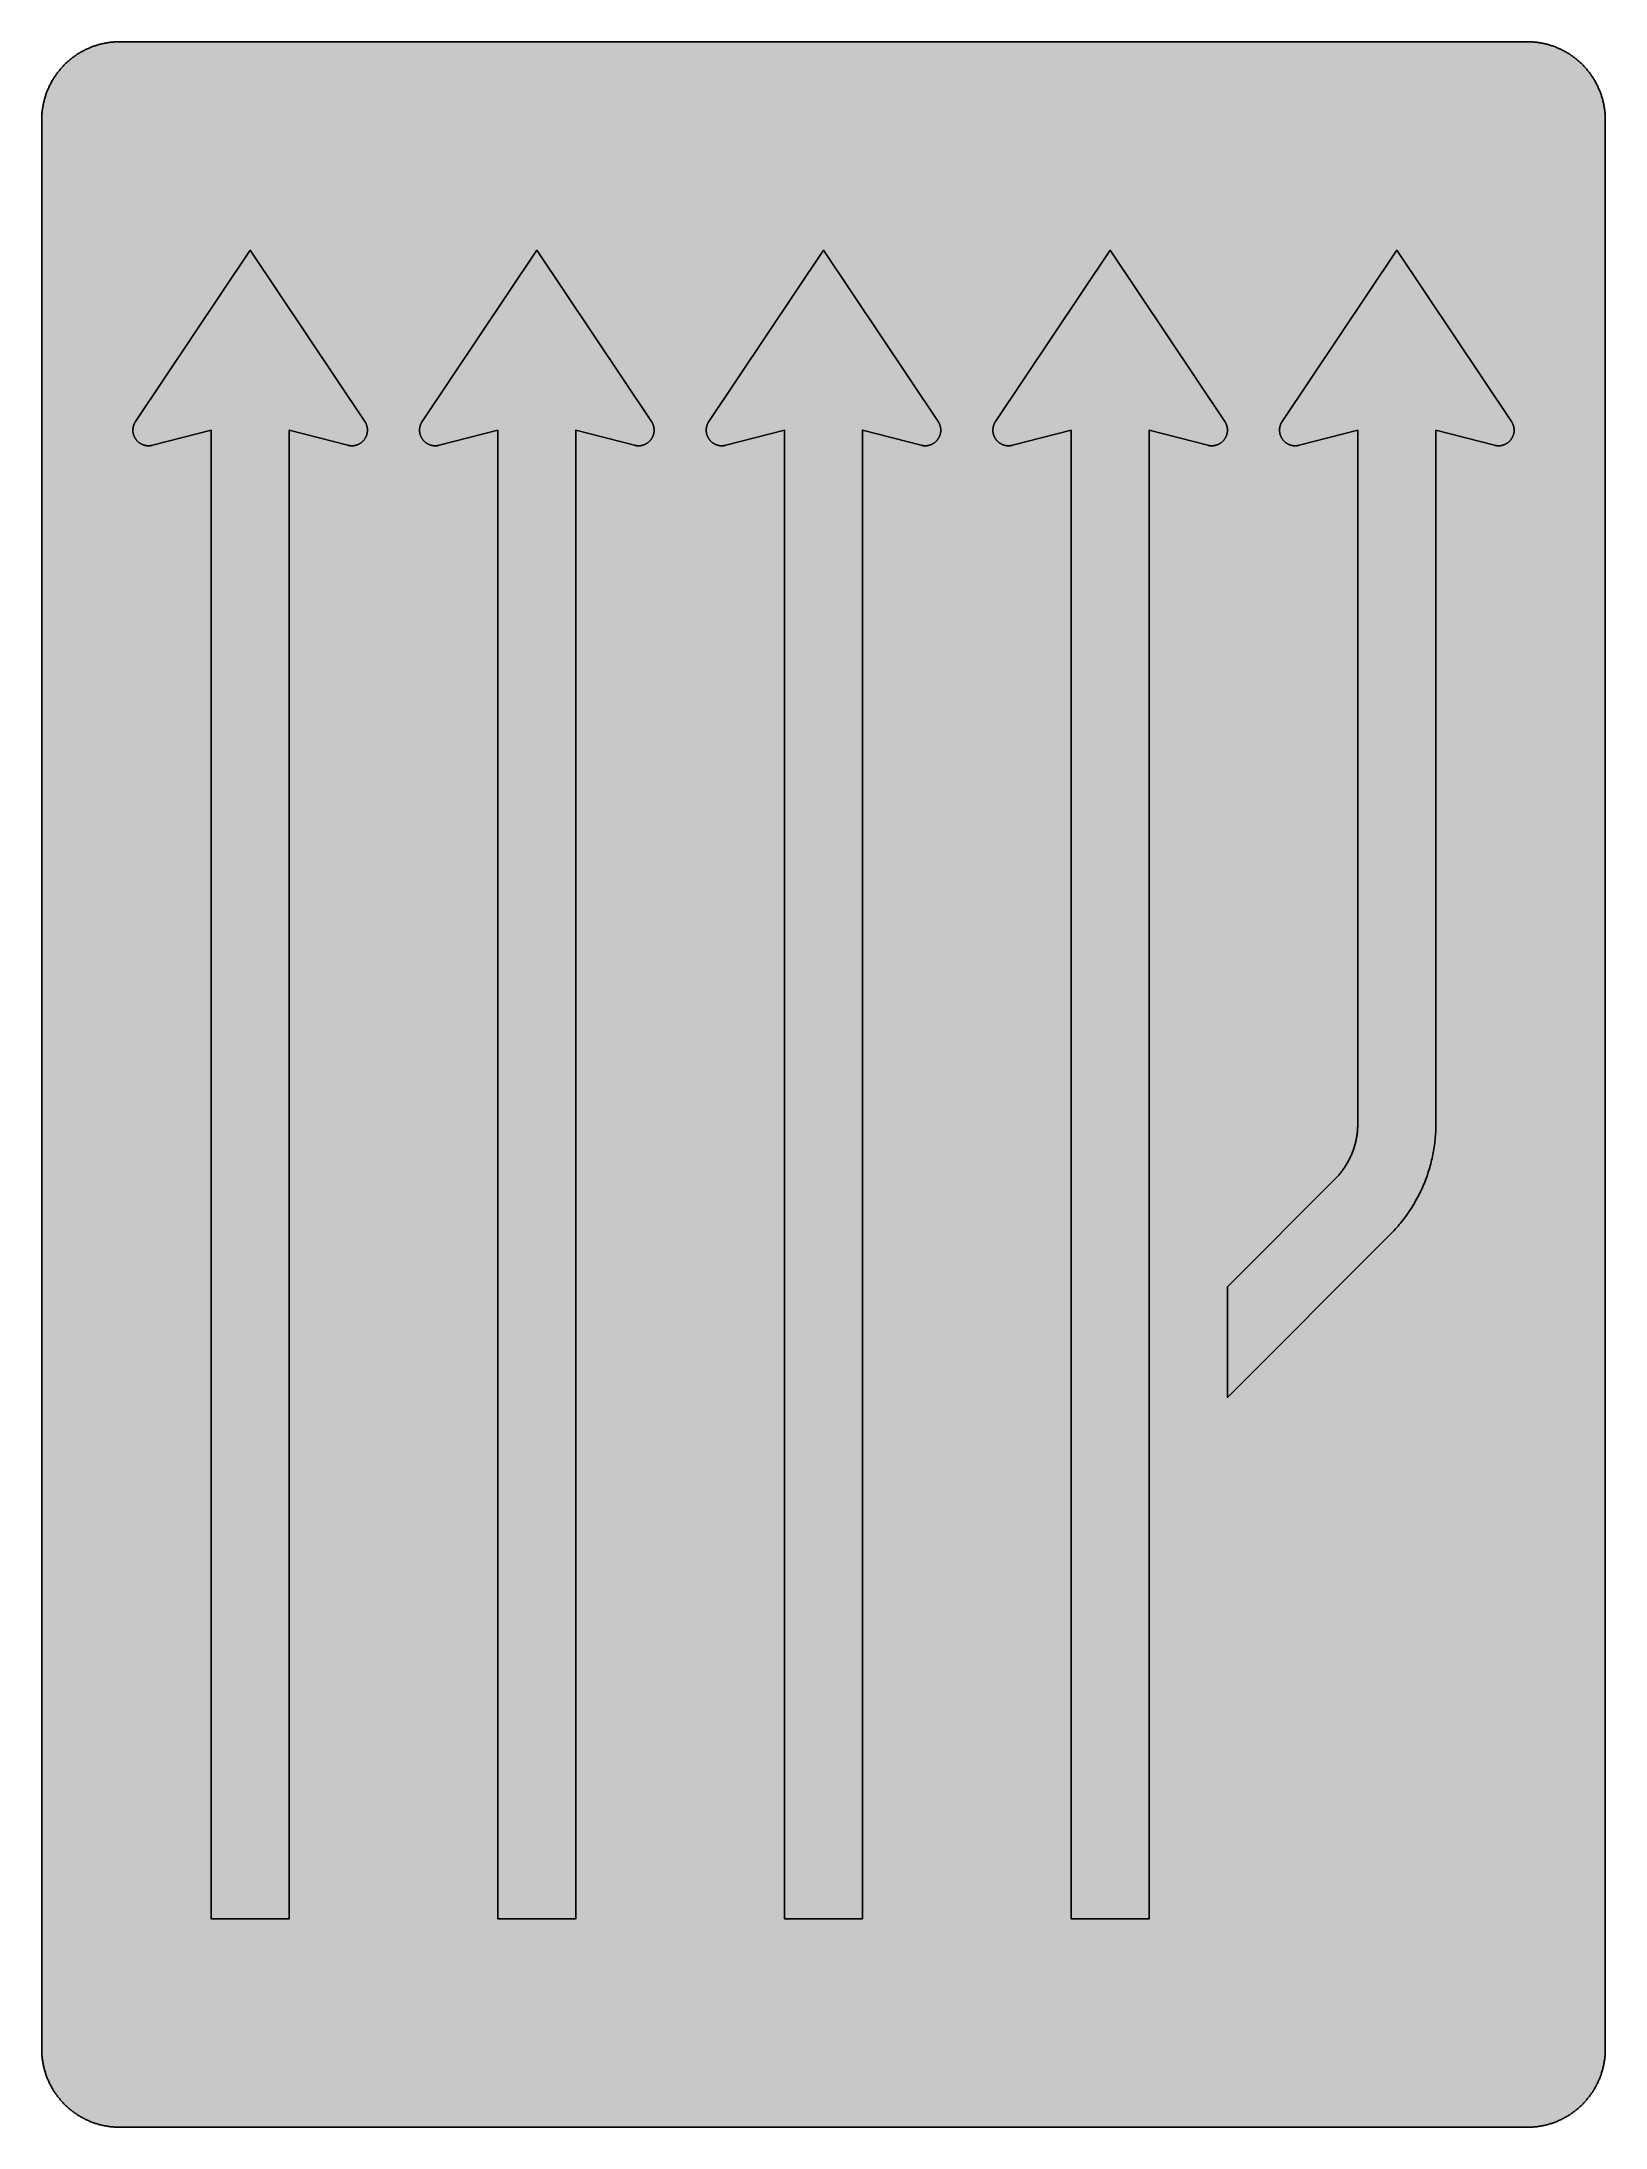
# Model space of a CAD drawing. Header units: millimetres. Extents: x 0 to 423, y 0 to 564.
import ezdxf

# ---------------------------------------------------------------- set-up
doc = ezdxf.new("R2010")
doc.units = ezdxf.units.MM

msp = doc.modelspace()

# ---------------------------------------------------------------- hatches: boundary and pattern name
for color, points in [(254, [(21.2189, 0.0537), (20.955, 0.0533), (20.6934, 0.0584), (20.4292, 0.066), (20.1676, 0.0787), (19.906, 0.094), (19.6469, 0.1118), (19.3853, 0.1321), (19.1262, 0.1549), (18.8671, 0.1829), (18.608, 0.2134), (18.349, 0.2464), (18.0924, 0.2845), (17.8359, 0.3251), (17.5793, 0.3683), (17.3253, 0.414), (17.0688, 0.4623), (16.8148, 0.5156), (16.5633, 0.5715), (16.3093, 0.6299), (16.0579, 0.6909), (15.809, 0.7544), (15.56, 0.823), (15.3111, 0.8941), (15.0622, 0.9677), (14.8158, 1.0439), (14.5694, 1.1227), (14.3256, 1.2065), (14.0818, 1.2903), (13.8379, 1.3792), (13.5966, 1.4707), (13.3579, 1.5672), (13.1191, 1.6637), (12.8803, 1.7628), (12.6441, 1.8669), (12.4079, 1.9736), (12.1742, 2.0803), (11.9405, 2.192), (11.7094, 2.3089), (11.4808, 2.4257), (11.2522, 2.5451), (11.0236, 2.6695), (10.7975, 2.794), (10.574, 2.9235), (10.3505, 3.0556), (10.1295, 3.1877), (9.9111, 3.3249), (9.6926, 3.4646), (9.4742, 3.6068), (9.2608, 3.7541), (9.0475, 3.9014), (8.8341, 4.0513), (8.6258, 4.2037), (8.4176, 4.3612), (8.2118, 4.5187), (8.0061, 4.6812), (7.8029, 4.8438), (7.6022, 5.0114), (7.4041, 5.1816), (7.206, 5.3518), (7.0129, 5.527), (6.8174, 5.7048), (6.6269, 5.8826), (6.4389, 6.0655), (6.2509, 6.2509), (6.0655, 6.4389), (5.8852, 6.6269), (5.7048, 6.8174), (5.527, 7.0104), (5.3518, 7.206), (5.1816, 7.4041), (5.0114, 7.6022), (4.8463, 7.8029), (4.6812, 8.0061), (4.5187, 8.2118), (4.3612, 8.4176), (4.2062, 8.6258), (4.0513, 8.8341), (3.9014, 9.0475), (3.7541, 9.2608), (3.6068, 9.4742), (3.4646, 9.6926), (3.3249, 9.9085), (3.1877, 10.1295), (3.0556, 10.3505), (2.9235, 10.574), (2.794, 10.7975), (2.6695, 11.0236), (2.5451, 11.2522), (2.4257, 11.4808), (2.3063, 11.7094), (2.192, 11.9405), (2.0803, 12.1742), (1.971, 12.4079), (1.8669, 12.6441), (1.7628, 12.8803), (1.6637, 13.1191), (1.5646, 13.3579), (1.4707, 13.5966), (1.3792, 13.8379), (1.2903, 14.0818), (1.2065, 14.3256), (1.1227, 14.5694), (1.0439, 14.8158), (0.9652, 15.0622), (0.8915, 15.3111), (0.823, 15.56), (0.7544, 15.809), (0.6883, 16.0604), (0.6274, 16.3119), (0.569, 16.5633), (0.5131, 16.8148), (0.4623, 17.0688), (0.4115, 17.3253), (0.3658, 17.5793), (0.3226, 17.8359), (0.2819, 18.0924), (0.2464, 18.3515), (0.2134, 18.608), (0.1829, 18.8671), (0.1549, 19.1262), (0.1295, 19.3878), (0.1092, 19.6469), (0.0914, 19.9085), (0.0762, 20.1701), (0.066, 20.4318), (0.0584, 20.6934), (0.0533, 20.955), (0.0508, 21.2192), (0.0522, 543.3314), (0.0533, 543.593), (0.0584, 543.8546), (0.066, 544.1188), (0.0762, 544.3804), (0.0914, 544.642), (0.1092, 544.9011), (0.1295, 545.1627), (0.1549, 545.4218), (0.1829, 545.6809), (0.2134, 545.94), (0.2464, 546.1991), (0.2819, 546.4556), (0.3226, 546.7121), (0.3658, 546.9687), (0.4115, 547.2227), (0.4623, 547.4792), (0.5131, 547.7332), (0.569, 547.9847), (0.6274, 548.2387), (0.6883, 548.4876), (0.7544, 548.7391), (0.823, 548.988), (0.8915, 549.2369), (0.9652, 549.4858), (1.0439, 549.7322), (1.1227, 549.9786), (1.2065, 550.2224), (1.2903, 550.4663), (1.3792, 550.7076), (1.4707, 550.9489), (1.5646, 551.1902), (1.6637, 551.4289), (1.7628, 551.6677), (1.8669, 551.9039), (1.971, 552.1401), (2.0803, 552.3738), (2.192, 552.6049), (2.3063, 552.8386), (2.4257, 553.0672), (2.5451, 553.2958), (2.6695, 553.5244), (2.794, 553.7505), (2.9235, 553.974), (3.0556, 554.1975), (3.1877, 554.4185), (3.3249, 554.6369), (3.4646, 554.8554), (3.6068, 555.0738), (3.7541, 555.2872), (3.9014, 555.5005), (4.0513, 555.7114), (4.2062, 555.9222), (4.3612, 556.1305), (4.5187, 556.3362), (4.6812, 556.5419), (4.8463, 556.7451), (5.0114, 556.9458), (5.1816, 557.1439), (5.3518, 557.342), (5.527, 557.5351), (5.7048, 557.7281), (5.8852, 557.9212), (6.0655, 558.1091), (6.2509, 558.2971), (6.4389, 558.4825), (6.6269, 558.6628), (6.8174, 558.8432), (7.0129, 559.021), (7.206, 559.1937), (7.4041, 559.3664), (7.6022, 559.5366), (7.8029, 559.7017), (8.0061, 559.8668), (8.2118, 560.0268), (8.4176, 560.1868), (8.6258, 560.3418), (8.8341, 560.4967), (9.0475, 560.6466), (9.2608, 560.7939), (9.4742, 560.9387), (9.6926, 561.0835), (9.9111, 561.2232), (10.1295, 561.3603), (10.3505, 561.4924), (10.574, 561.6245), (10.7975, 561.754), (11.0236, 561.8785), (11.2522, 562.0029), (11.4808, 562.1223), (11.7094, 562.2392), (11.9405, 562.356), (12.1742, 562.4678), (12.4079, 562.5744), (12.6441, 562.6811), (12.8803, 562.7853), (13.1191, 562.8843), (13.3579, 562.9834), (13.5966, 563.0774), (13.8379, 563.1688), (14.0818, 563.2577), (14.3256, 563.3415), (14.5694, 563.4253), (14.8158, 563.5041), (15.0622, 563.5803), (15.3111, 563.6539), (15.56, 563.7251), (15.809, 563.7936), (16.0579, 563.8571), (16.3093, 563.9206), (16.5633, 563.9791), (16.8148, 564.0349), (17.0688, 564.0857), (17.3253, 564.1365), (17.5793, 564.1823), (17.8359, 564.2254), (18.0924, 564.2635), (18.349, 564.3016), (18.608, 564.3347), (18.8671, 564.3651), (19.1262, 564.3931), (19.3853, 564.4185), (19.6469, 564.4388), (19.906, 564.4566), (20.1676, 564.4718), (20.4292, 564.482), (20.6934, 564.4896), (20.955, 564.4947), (21.2166, 564.4972), (402.2189, 564.4981), (402.4808, 564.4947), (402.7424, 564.4896), (403.0066, 564.482), (403.2682, 564.4718), (403.5298, 564.4566), (403.7889, 564.4388), (404.0505, 564.4185), (404.3096, 564.3931), (404.5687, 564.3651), (404.8277, 564.3347), (405.0868, 564.3016), (405.3434, 564.2635), (405.5999, 564.2254), (405.8564, 564.1823), (406.113, 564.1365), (406.367, 564.0857), (406.621, 564.0349), (406.875, 563.9791), (407.1264, 563.9206), (407.3779, 563.8571), (407.6268, 563.7936), (407.8783, 563.7251), (408.1272, 563.6539), (408.3736, 563.5803), (408.62, 563.5041), (408.8663, 563.4253), (409.1102, 563.3415), (409.354, 563.2577), (409.5979, 563.1688), (409.8392, 563.0774), (410.0805, 562.9834), (410.3192, 562.8843), (410.5554, 562.7853), (410.7942, 562.6811), (411.0279, 562.5744), (411.2616, 562.4678), (411.4952, 562.356), (411.7264, 562.2392), (411.9575, 562.1223), (412.1861, 562.0029), (412.4122, 561.8785), (412.6382, 561.754), (412.8643, 561.6245), (413.0853, 561.4924), (413.3063, 561.3603), (413.5272, 561.2232), (413.7457, 561.0835), (413.9616, 560.9387), (414.1775, 560.7939), (414.3908, 560.6466), (414.6017, 560.4967), (414.8125, 560.3418), (415.0208, 560.1868), (415.2265, 560.0268), (415.4297, 559.8668), (415.6329, 559.7017), (415.8336, 559.5366), (416.0342, 559.3664), (416.2298, 559.1937), (416.4254, 559.021), (416.6184, 558.8432), (416.8089, 558.6628), (416.9994, 558.4825), (417.1848, 558.2971), (417.3703, 558.1091), (417.5531, 557.9212), (417.7335, 557.7281), (417.9087, 557.5351), (418.084, 557.342), (418.2567, 557.1439), (418.4244, 556.9458), (418.592, 556.7451), (418.7546, 556.5419), (418.9171, 556.3362), (419.0746, 556.1305), (419.2321, 555.9222), (419.3845, 555.7114), (419.5369, 555.5005), (419.6842, 555.2872), (419.829, 555.0738), (419.9712, 554.8554), (420.1109, 554.6369), (420.2481, 554.4185), (420.3827, 554.1975), (420.5148, 553.974), (420.6418, 553.7505), (420.7688, 553.5244), (420.8907, 553.2958), (421.0126, 553.0672), (421.1295, 552.8386), (421.2438, 552.6049), (421.3555, 552.3738), (421.4647, 552.1401), (421.5689, 551.9039), (421.673, 551.6677), (421.7746, 551.4289), (421.8711, 551.1902), (421.9651, 550.9489), (422.0566, 550.7076), (422.1455, 550.4663), (422.2318, 550.2224), (422.3131, 549.9786), (422.3918, 549.7322), (422.4706, 549.4858), (422.5442, 549.2369), (422.6128, 548.988), (422.6814, 548.7391), (422.7449, 548.4876), (422.8084, 548.2387), (422.8668, 547.9847), (422.9227, 547.7332), (422.9735, 547.4792), (423.0243, 547.2227), (423.07, 546.9687), (423.1132, 546.7121), (423.1513, 546.4556), (423.1894, 546.1991), (423.2224, 545.94), (423.2529, 545.6809), (423.2808, 545.4218), (423.3037, 545.1627), (423.3266, 544.9011), (423.3443, 544.642), (423.357, 544.3804), (423.3697, 544.1188), (423.3774, 543.8546), (423.3824, 543.593), (423.385, 543.3314), (423.3855, 21.2203), (423.3824, 20.955), (423.3774, 20.6934), (423.3697, 20.4318), (423.357, 20.1701), (423.3443, 19.9085), (423.3266, 19.6469), (423.3037, 19.3878), (423.2808, 19.1262), (423.2529, 18.8671), (423.2224, 18.608), (423.1894, 18.3515), (423.1513, 18.0924), (423.1132, 17.8359), (423.07, 17.5793), (423.0243, 17.3253), (422.9735, 17.0688), (422.9227, 16.8148), (422.8668, 16.5633), (422.8084, 16.3119), (422.7449, 16.0604), (422.6814, 15.809), (422.6128, 15.56), (422.5442, 15.3111), (422.4706, 15.0622), (422.3918, 14.8158), (422.3131, 14.5694), (422.2318, 14.3256), (422.1455, 14.0818), (422.0566, 13.8379), (421.9651, 13.5966), (421.8711, 13.3579), (421.7746, 13.1191), (421.673, 12.8803), (421.5689, 12.6441), (421.4647, 12.4079), (421.3555, 12.1742), (421.2438, 11.9405), (421.1295, 11.7094), (421.0126, 11.4808), (420.8907, 11.2522), (420.7688, 11.0236), (420.6418, 10.7975), (420.5148, 10.574), (420.3827, 10.3505), (420.2481, 10.1295), (420.1109, 9.9085), (419.9712, 9.6926), (419.829, 9.4742), (419.6842, 9.2608), (419.5369, 9.0475), (419.3845, 8.8341), (419.2321, 8.6258), (419.0746, 8.4176), (418.9171, 8.2118), (418.7546, 8.0061), (418.592, 7.8029), (418.4244, 7.6022), (418.2567, 7.4041), (418.084, 7.206), (417.9087, 7.0104), (417.7335, 6.8174), (417.5531, 6.6269), (417.3703, 6.4389), (417.1848, 6.2509), (416.9994, 6.0655), (416.8089, 5.8826), (416.6184, 5.7048), (416.4254, 5.527), (416.2298, 5.3518), (416.0342, 5.1816), (415.8336, 5.0114), (415.6329, 4.8438), (415.4297, 4.6812), (415.2265, 4.5187), (415.0208, 4.3612), (414.8125, 4.2037), (414.6017, 4.0513), (414.3908, 3.9014), (414.1775, 3.7541), (413.9616, 3.6068), (413.7457, 3.4646), (413.5272, 3.3249), (413.3063, 3.1877), (413.0853, 3.0556), (412.8643, 2.9235), (412.6382, 2.794), (412.4122, 2.6695), (412.1861, 2.5451), (411.9575, 2.4257), (411.7264, 2.3089), (411.4952, 2.192), (411.2616, 2.0803), (411.0279, 1.9736), (410.7942, 1.8669), (410.5554, 1.7628), (410.3192, 1.6637), (410.0805, 1.5672), (409.8392, 1.4707), (409.5979, 1.3792), (409.354, 1.2903), (409.1102, 1.2065), (408.8663, 1.1227), (408.62, 1.0439), (408.3736, 0.9677), (408.1272, 0.8941), (407.8783, 0.823), (407.6268, 0.7544), (407.3779, 0.6909), (407.1264, 0.6299), (406.875, 0.5715), (406.621, 0.5156), (406.367, 0.4623), (406.113, 0.414), (405.8564, 0.3683), (405.5999, 0.3251), (405.3434, 0.2845), (405.0868, 0.2464), (404.8277, 0.2134), (404.5687, 0.1829), (404.3096, 0.1549), (404.0505, 0.1321), (403.7889, 0.1118), (403.5298, 0.094), (403.2682, 0.0787), (403.0066, 0.066), (402.7424, 0.0584), (402.4808, 0.0533), (402.2166, 0.0533)]), (59, [(45.9133, 459.3703), (30.0383, 455.2703), (30.0203, 455.2645), (30.005, 455.262), (29.9898, 455.2569), (29.972, 455.2518), (29.9568, 455.2493), (29.939, 455.2442), (29.9237, 455.2417), (29.9085, 455.2366), (29.8907, 455.234), (29.8755, 455.2315), (29.8577, 455.2264), (29.8425, 455.2239), (29.8247, 455.2213), (29.8094, 455.2163), (29.7942, 455.2137), (29.7764, 455.2112), (29.7612, 455.2086), (29.7434, 455.2036), (29.7282, 455.201), (29.7104, 455.1985), (29.6951, 455.1959), (29.6774, 455.1934), (29.6621, 455.1909), (29.6443, 455.1883), (29.6291, 455.1858), (29.6113, 455.1832), (29.5961, 455.1807), (29.5783, 455.1782), (29.5631, 455.1756), (29.5453, 455.1731), (29.53, 455.1705), (29.5123, 455.168), (29.497, 455.168), (29.4792, 455.1655), (29.464, 455.1629), (29.4462, 455.1604), (29.431, 455.1604), (29.4132, 455.1578), (29.398, 455.1553), (29.3802, 455.1553), (29.3624, 455.1528), (29.3472, 455.1502), (29.3294, 455.1502), (29.3141, 455.1477), (29.2964, 455.1477), (29.2811, 455.1451), (29.2633, 455.1451), (29.2481, 455.1451), (29.2303, 455.1426), (29.2125, 455.1426), (29.1973, 455.1401), (29.1795, 455.1401), (29.1643, 455.1401), (29.1465, 455.1401), (29.1287, 455.1375), (29.1135, 455.1375), (29.0957, 455.1375), (29.0805, 455.1375), (29.0627, 455.1375), (29.0449, 455.135), (29.0297, 455.135), (29.0119, 455.135), (28.9966, 455.135), (28.9789, 455.135), (28.8696, 455.1375), (28.7604, 455.1401), (28.6537, 455.1477), (28.5471, 455.1578), (28.4404, 455.1705), (28.3337, 455.1832), (28.2296, 455.201), (28.1254, 455.2213), (28.0238, 455.2442), (27.9222, 455.2696), (27.8206, 455.295), (27.719, 455.3255), (27.6225, 455.3585), (27.5234, 455.3915), (27.4269, 455.4296), (27.3304, 455.4677), (27.2364, 455.5084), (27.145, 455.5541), (27.051, 455.5998), (26.9621, 455.6455), (26.8707, 455.6963), (26.7843, 455.7497), (26.6979, 455.803), (26.6116, 455.8589), (26.5278, 455.9173), (26.4465, 455.9757), (26.3652, 456.0392), (26.2865, 456.1027), (26.2077, 456.1688), (26.1315, 456.2348), (26.0579, 456.3034), (25.9867, 456.3745), (25.9156, 456.4482), (25.8445, 456.5218), (25.7785, 456.598), (25.7124, 456.6768), (25.6489, 456.7555), (25.5854, 456.8368), (25.527, 456.9181), (25.4686, 457.0019), (25.4127, 457.0882), (25.3594, 457.1746), (25.306, 457.261), (25.2578, 457.3499), (25.2095, 457.4413), (25.1638, 457.5327), (25.1206, 457.6267), (25.0774, 457.7207), (25.0393, 457.8172), (25.0012, 457.9137), (24.9682, 458.0103), (24.9352, 458.1093), (24.9072, 458.2109), (24.8793, 458.31), (24.8539, 458.4116), (24.831, 458.5157), (24.8107, 458.6199), (24.7929, 458.724), (24.7802, 458.8307), (24.7675, 458.9374), (24.7574, 459.044), (24.7498, 459.1507), (24.7472, 459.2599), (24.7447, 459.3692), (24.7447, 459.4073), (24.7472, 459.4479), (24.7472, 459.486), (24.7472, 459.5266), (24.7498, 459.5647), (24.7523, 459.6054), (24.7548, 459.6435), (24.7574, 459.6816), (24.7599, 459.7222), (24.7625, 459.7603), (24.7675, 459.7984), (24.7726, 459.8365), (24.7752, 459.8772), (24.7802, 459.9153), (24.7853, 459.9534), (24.7904, 459.9915), (24.798, 460.0321), (24.8031, 460.0702), (24.8107, 460.1083), (24.8183, 460.1464), (24.826, 460.1845), (24.8336, 460.2226), (24.8412, 460.2607), (24.8488, 460.2988), (24.8564, 460.3369), (24.8666, 460.375), (24.8768, 460.4131), (24.8869, 460.4487), (24.8971, 460.4868), (24.9072, 460.5249), (24.9174, 460.563), (24.9276, 460.5985), (24.9403, 460.6366), (24.953, 460.6722), (24.9631, 460.7103), (24.9758, 460.7484), (24.9885, 460.7839), (25.0038, 460.8195), (25.0165, 460.8576), (25.0292, 460.8932), (25.0444, 460.9287), (25.0596, 460.9668), (25.0749, 461.0024), (25.0876, 461.0379), (25.1054, 461.0735), (25.1206, 461.1091), (25.1358, 461.1446), (25.1536, 461.1802), (25.1689, 461.2157), (25.1866, 461.2488), (25.2044, 461.2843), (25.2222, 461.3199), (25.24, 461.3529), (25.2603, 461.3885), (25.2781, 461.424), (25.2984, 461.457), (25.3162, 461.4901), (25.3365, 461.5256), (25.3568, 461.5586), (25.3771, 461.5917), (25.3975, 461.6247), (25.4178, 461.6577), (25.4406, 461.6907), (25.4635, 461.7237), (56.4967, 508.0536), (87.5316, 461.7251), (87.5513, 461.6907), (87.5741, 461.6577), (87.5944, 461.6247), (87.6148, 461.5917), (87.6351, 461.5586), (87.6554, 461.5256), (87.6757, 461.4901), (87.696, 461.457), (87.7138, 461.424), (87.7341, 461.3885), (87.7519, 461.3529), (87.7697, 461.3199), (87.7875, 461.2843), (87.8053, 461.2488), (87.823, 461.2157), (87.8383, 461.1802), (87.8561, 461.1446), (87.8713, 461.1091), (87.8865, 461.0735), (87.9043, 461.0379), (87.9196, 461.0024), (87.9323, 460.9668), (87.9475, 460.9287), (87.9627, 460.8932), (87.9754, 460.8576), (87.9881, 460.8195), (88.0034, 460.7839), (88.0161, 460.7484), (88.0288, 460.7103), (88.0389, 460.6722), (88.0516, 460.6366), (88.0618, 460.5985), (88.0745, 460.563), (88.0847, 460.5249), (88.0948, 460.4868), (88.105, 460.4487), (88.1151, 460.4131), (88.1253, 460.375), (88.1329, 460.3369), (88.1431, 460.2988), (88.1507, 460.2607), (88.1583, 460.2226), (88.1659, 460.1845), (88.1736, 460.1464), (88.1812, 460.1083), (88.1863, 460.0702), (88.1939, 460.0321), (88.199, 459.9915), (88.204, 459.9534), (88.2091, 459.9153), (88.2142, 459.8772), (88.2193, 459.8365), (88.2244, 459.7984), (88.2269, 459.7603), (88.232, 459.7222), (88.2345, 459.6816), (88.2371, 459.6435), (88.2396, 459.6054), (88.2396, 459.5647), (88.2421, 459.5266), (88.2447, 459.486), (88.2447, 459.4479), (88.2447, 459.4073), (88.2447, 459.3692), (88.2447, 459.2599), (88.2396, 459.1507), (88.232, 459.044), (88.2244, 458.9374), (88.2117, 458.8307), (88.1964, 458.724), (88.1786, 458.6199), (88.1583, 458.5157), (88.138, 458.4116), (88.1126, 458.31), (88.0847, 458.2109), (88.0542, 458.1093), (88.0237, 458.0103), (87.9881, 457.9137), (87.9526, 457.8172), (87.9119, 457.7207), (87.8713, 457.6267), (87.8281, 457.5327), (87.7824, 457.4413), (87.7341, 457.3499), (87.6859, 457.261), (87.6325, 457.1746), (87.5792, 457.0882), (87.5233, 457.0019), (87.4649, 456.9181), (87.4039, 456.8368), (87.343, 456.7555), (87.2795, 456.6768), (87.2134, 456.598), (87.1449, 456.5218), (87.0763, 456.4482), (87.0052, 456.3745), (86.934, 456.3034), (86.8578, 456.2348), (86.7816, 456.1688), (86.7054, 456.1027), (86.6267, 456.0392), (86.5454, 455.9757), (86.4641, 455.9173), (86.3803, 455.8589), (86.294, 455.803), (86.2076, 455.7497), (86.1187, 455.6963), (86.0298, 455.6455), (85.9384, 455.5998), (85.8469, 455.5541), (85.7555, 455.5084), (85.659, 455.4677), (85.565, 455.4296), (85.4685, 455.3915), (85.3694, 455.3585), (85.2703, 455.3255), (85.1713, 455.295), (85.0697, 455.2696), (84.9681, 455.2442), (84.8665, 455.2213), (84.7623, 455.201), (84.6557, 455.1832), (84.5515, 455.1705), (84.4448, 455.1578), (84.3382, 455.1477), (84.2289, 455.1401), (84.1223, 455.1375), (84.013, 455.135), (83.9953, 455.135), (83.9775, 455.135), (83.9622, 455.135), (83.9445, 455.135), (83.9292, 455.1375), (83.9114, 455.1375), (83.8962, 455.1375), (83.8784, 455.1375), (83.8606, 455.1375), (83.8454, 455.1401), (83.8276, 455.1401), (83.8124, 455.1401), (83.7946, 455.1401), (83.7794, 455.1426), (83.7616, 455.1426), (83.7438, 455.1451), (83.7286, 455.1451), (83.7108, 455.1451), (83.6955, 455.1477), (83.6778, 455.1477), (83.6625, 455.1502), (83.6447, 455.1502), (83.6295, 455.1528), (83.6117, 455.1553), (83.5939, 455.1553), (83.5787, 455.1578), (83.5609, 455.1604), (83.5457, 455.1604), (83.5279, 455.1629), (83.5127, 455.1655), (83.4949, 455.168), (83.4796, 455.168), (83.4619, 455.1705), (83.4466, 455.1731), (83.4288, 455.1756), (83.4136, 455.1782), (83.3958, 455.1807), (83.3806, 455.1832), (83.3628, 455.1858), (83.3476, 455.1883), (83.3298, 455.1909), (83.3145, 455.1934), (83.2968, 455.1959), (83.2815, 455.1985), (83.2637, 455.201), (83.2485, 455.2036), (83.2307, 455.2086), (83.2155, 455.2112), (83.1977, 455.2137), (83.1825, 455.2163), (83.1647, 455.2213), (83.1494, 455.2239), (83.1342, 455.2264), (83.1164, 455.2315), (83.1012, 455.234), (83.0834, 455.2366), (83.0682, 455.2417), (83.0504, 455.2442), (83.0351, 455.2493), (83.0199, 455.2518), (83.0021, 455.2569), (82.9869, 455.262), (82.9691, 455.2645), (82.9539, 455.2696), (67.08, 459.3703), (67.08, 56.4981), (45.9133, 56.4981)]), (59, [(123.5244, 459.3703), (107.6494, 455.2703), (107.6325, 455.2645), (107.6147, 455.262), (107.5995, 455.2569), (107.5842, 455.2518), (107.5665, 455.2493), (107.5512, 455.2442), (107.536, 455.2417), (107.5182, 455.2366), (107.503, 455.234), (107.4852, 455.2315), (107.4699, 455.2264), (107.4522, 455.2239), (107.4369, 455.2213), (107.4217, 455.2163), (107.4039, 455.2137), (107.3887, 455.2112), (107.3709, 455.2086), (107.3556, 455.2036), (107.3379, 455.201), (107.3226, 455.1985), (107.3048, 455.1959), (107.2896, 455.1934), (107.2718, 455.1909), (107.2566, 455.1883), (107.2388, 455.1858), (107.2236, 455.1832), (107.2058, 455.1807), (107.1905, 455.1782), (107.1728, 455.1756), (107.1575, 455.1731), (107.1397, 455.1705), (107.1245, 455.168), (107.1067, 455.168), (107.0915, 455.1655), (107.0737, 455.1629), (107.0585, 455.1604), (107.0407, 455.1604), (107.0254, 455.1578), (107.0077, 455.1553), (106.9924, 455.1553), (106.9746, 455.1528), (106.9569, 455.1502), (106.9416, 455.1502), (106.9238, 455.1477), (106.9086, 455.1477), (106.8908, 455.1451), (106.8756, 455.1451), (106.8578, 455.1451), (106.84, 455.1426), (106.8248, 455.1426), (106.807, 455.1401), (106.7918, 455.1401), (106.774, 455.1401), (106.7587, 455.1401), (106.741, 455.1375), (106.7232, 455.1375), (106.7079, 455.1375), (106.6902, 455.1375), (106.6749, 455.1375), (106.6571, 455.135), (106.6394, 455.135), (106.6241, 455.135), (106.6063, 455.135), (106.5911, 455.135), (106.4793, 455.1375), (106.3727, 455.1401), (106.2634, 455.1477), (106.1568, 455.1578), (106.0501, 455.1705), (105.9459, 455.1832), (105.8418, 455.201), (105.7377, 455.2213), (105.6335, 455.2442), (105.5319, 455.2696), (105.4303, 455.295), (105.3313, 455.3255), (105.2322, 455.3585), (105.1357, 455.3915), (105.0392, 455.4296), (104.9426, 455.4677), (104.8487, 455.5084), (104.7547, 455.5541), (104.6632, 455.5998), (104.5718, 455.6455), (104.4829, 455.6963), (104.394, 455.7497), (104.3076, 455.803), (104.2238, 455.8589), (104.14, 455.9173), (104.0562, 455.9757), (103.9774, 456.0392), (103.8962, 456.1027), (103.82, 456.1688), (103.7438, 456.2348), (103.6701, 456.3034), (103.5964, 456.3745), (103.5253, 456.4482), (103.4567, 456.5218), (103.3882, 456.598), (103.3247, 456.6768), (103.2586, 456.7555), (103.1977, 456.8368), (103.1367, 456.9181), (103.0808, 457.0019), (103.0224, 457.0882), (102.9691, 457.1746), (102.9183, 457.261), (102.8675, 457.3499), (102.8192, 457.4413), (102.7735, 457.5327), (102.7303, 457.6267), (102.6897, 457.7207), (102.649, 457.8172), (102.6135, 457.9137), (102.5779, 458.0103), (102.5474, 458.1093), (102.5169, 458.2109), (102.489, 458.31), (102.4661, 458.4116), (102.4433, 458.5157), (102.423, 458.6199), (102.4052, 458.724), (102.3899, 458.8307), (102.3772, 458.9374), (102.3696, 459.044), (102.362, 459.1507), (102.3569, 459.2599), (102.3569, 459.3692), (102.3569, 459.4073), (102.3569, 459.4479), (102.3569, 459.486), (102.3595, 459.5266), (102.362, 459.5647), (102.362, 459.6054), (102.3645, 459.6435), (102.3671, 459.6816), (102.3722, 459.7222), (102.3747, 459.7603), (102.3772, 459.7984), (102.3823, 459.8365), (102.3874, 459.8772), (102.3925, 459.9153), (102.3976, 459.9534), (102.4026, 459.9915), (102.4077, 460.0321), (102.4153, 460.0702), (102.4204, 460.1083), (102.428, 460.1464), (102.4357, 460.1845), (102.4433, 460.2226), (102.4509, 460.2607), (102.4611, 460.2988), (102.4687, 460.3369), (102.4788, 460.375), (102.4865, 460.4131), (102.4966, 460.4487), (102.5068, 460.4868), (102.5169, 460.5249), (102.5296, 460.563), (102.5398, 460.5985), (102.55, 460.6366), (102.5627, 460.6722), (102.5754, 460.7103), (102.5881, 460.7484), (102.6008, 460.7839), (102.6135, 460.8195), (102.6262, 460.8576), (102.6414, 460.8932), (102.6541, 460.9287), (102.6693, 460.9668), (102.6846, 461.0024), (102.6998, 461.0379), (102.7151, 461.0735), (102.7303, 461.1091), (102.7481, 461.1446), (102.7633, 461.1802), (102.7811, 461.2157), (102.7989, 461.2488), (102.8167, 461.2843), (102.8344, 461.3199), (102.8522, 461.3529), (102.87, 461.3885), (102.8903, 461.424), (102.9081, 461.457), (102.9284, 461.4901), (102.9487, 461.5256), (102.9691, 461.5586), (102.9894, 461.5917), (103.0097, 461.6247), (103.03, 461.6577), (103.0503, 461.6907), (103.0732, 461.7237), (134.1078, 508.0536), (165.1427, 461.7251), (165.1635, 461.6907), (165.1838, 461.6577), (165.2067, 461.6247), (165.227, 461.5917), (165.2473, 461.5586), (165.2676, 461.5256), (165.288, 461.4901), (165.3057, 461.457), (165.3261, 461.424), (165.3438, 461.3885), (165.3616, 461.3529), (165.3819, 461.3199), (165.3997, 461.2843), (165.415, 461.2488), (165.4327, 461.2157), (165.4505, 461.1802), (165.4658, 461.1446), (165.4835, 461.1091), (165.4988, 461.0735), (165.514, 461.0379), (165.5293, 461.0024), (165.5445, 460.9668), (165.5597, 460.9287), (165.5724, 460.8932), (165.5877, 460.8576), (165.6004, 460.8195), (165.6131, 460.7839), (165.6258, 460.7484), (165.6385, 460.7103), (165.6512, 460.6722), (165.6639, 460.6366), (165.674, 460.5985), (165.6842, 460.563), (165.6969, 460.5249), (165.7071, 460.4868), (165.7172, 460.4487), (165.7274, 460.4131), (165.735, 460.375), (165.7452, 460.3369), (165.7528, 460.2988), (165.7629, 460.2607), (165.7706, 460.2226), (165.7782, 460.1845), (165.7858, 460.1464), (165.7909, 460.1083), (165.7985, 460.0702), (165.8036, 460.0321), (165.8112, 459.9915), (165.8163, 459.9534), (165.8214, 459.9153), (165.8264, 459.8772), (165.8315, 459.8365), (165.8341, 459.7984), (165.8391, 459.7603), (165.8417, 459.7222), (165.8442, 459.6816), (165.8468, 459.6435), (165.8493, 459.6054), (165.8518, 459.5647), (165.8544, 459.5266), (165.8544, 459.486), (165.8569, 459.4479), (165.8569, 459.4073), (165.8569, 459.3692), (165.8544, 459.2599), (165.8518, 459.1507), (165.8442, 459.044), (165.8341, 458.9374), (165.8214, 458.8307), (165.8087, 458.724), (165.7909, 458.6199), (165.7706, 458.5157), (165.7477, 458.4116), (165.7223, 458.31), (165.6969, 458.2109), (165.6664, 458.1093), (165.6334, 458.0103), (165.6004, 457.9137), (165.5623, 457.8172), (165.5242, 457.7207), (165.4835, 457.6267), (165.4404, 457.5327), (165.3946, 457.4413), (165.3464, 457.3499), (165.2956, 457.261), (165.2448, 457.1746), (165.1889, 457.0882), (165.133, 457.0019), (165.0746, 456.9181), (165.0162, 456.8368), (164.9527, 456.7555), (164.8892, 456.6768), (164.8231, 456.598), (164.7571, 456.5218), (164.6885, 456.4482), (164.6174, 456.3745), (164.5437, 456.3034), (164.4701, 456.2348), (164.3939, 456.1688), (164.3151, 456.1027), (164.2364, 456.0392), (164.1551, 455.9757), (164.0738, 455.9173), (163.99, 455.8589), (163.9062, 455.803), (163.8173, 455.7497), (163.7309, 455.6963), (163.642, 455.6455), (163.5506, 455.5998), (163.4592, 455.5541), (163.3652, 455.5084), (163.2712, 455.4677), (163.1747, 455.4296), (163.0782, 455.3915), (162.9816, 455.3585), (162.8826, 455.3255), (162.7835, 455.295), (162.6819, 455.2696), (162.5803, 455.2442), (162.4762, 455.2213), (162.372, 455.201), (162.2679, 455.1832), (162.1612, 455.1705), (162.0571, 455.1578), (161.9479, 455.1477), (161.8412, 455.1401), (161.732, 455.1375), (161.6227, 455.135), (161.6075, 455.135), (161.5897, 455.135), (161.5719, 455.135), (161.5567, 455.135), (161.5389, 455.1375), (161.5237, 455.1375), (161.5059, 455.1375), (161.4907, 455.1375), (161.4729, 455.1375), (161.4551, 455.1401), (161.4399, 455.1401), (161.4221, 455.1401), (161.4068, 455.1401), (161.3891, 455.1426), (161.3738, 455.1426), (161.356, 455.1451), (161.3383, 455.1451), (161.323, 455.1451), (161.3052, 455.1477), (161.29, 455.1477), (161.2722, 455.1502), (161.257, 455.1502), (161.2392, 455.1528), (161.224, 455.1553), (161.2062, 455.1553), (161.1884, 455.1578), (161.1732, 455.1604), (161.1554, 455.1604), (161.1401, 455.1629), (161.1224, 455.1655), (161.1071, 455.168), (161.0893, 455.168), (161.0741, 455.1705), (161.0563, 455.1731), (161.0411, 455.1756), (161.0233, 455.1782), (161.0081, 455.1807), (160.9903, 455.1832), (160.975, 455.1858), (160.9573, 455.1883), (160.942, 455.1909), (160.9242, 455.1934), (160.909, 455.1959), (160.8912, 455.1985), (160.876, 455.201), (160.8582, 455.2036), (160.843, 455.2086), (160.8252, 455.2112), (160.8099, 455.2137), (160.7922, 455.2163), (160.7769, 455.2213), (160.7617, 455.2239), (160.7439, 455.2264), (160.7287, 455.2315), (160.7109, 455.234), (160.6956, 455.2366), (160.6779, 455.2417), (160.6626, 455.2442), (160.6474, 455.2493), (160.6296, 455.2518), (160.6144, 455.2569), (160.5966, 455.262), (160.5813, 455.2645), (160.5661, 455.2696), (144.6911, 459.3703), (144.6911, 56.4981), (123.5244, 56.4981)]), (59, [(201.1355, 459.3703), (185.2605, 455.2703), (185.2422, 455.2645), (185.227, 455.262), (185.2117, 455.2569), (185.1939, 455.2518), (185.1787, 455.2493), (185.1609, 455.2442), (185.1457, 455.2417), (185.1304, 455.2366), (185.1127, 455.234), (185.0974, 455.2315), (185.0796, 455.2264), (185.0644, 455.2239), (185.0492, 455.2213), (185.0314, 455.2163), (185.0161, 455.2137), (184.9984, 455.2112), (184.9831, 455.2086), (184.9653, 455.2036), (184.9501, 455.201), (184.9323, 455.1985), (184.9171, 455.1959), (184.8993, 455.1934), (184.8841, 455.1909), (184.8688, 455.1883), (184.851, 455.1858), (184.8358, 455.1832), (184.818, 455.1807), (184.8028, 455.1782), (184.785, 455.1756), (184.7698, 455.1731), (184.752, 455.1705), (184.7342, 455.168), (184.719, 455.168), (184.7012, 455.1655), (184.6859, 455.1629), (184.6682, 455.1604), (184.6529, 455.1604), (184.6351, 455.1578), (184.6199, 455.1553), (184.6021, 455.1553), (184.5869, 455.1528), (184.5691, 455.1502), (184.5513, 455.1502), (184.5361, 455.1477), (184.5183, 455.1477), (184.5031, 455.1451), (184.4853, 455.1451), (184.47, 455.1451), (184.4523, 455.1426), (184.4345, 455.1426), (184.4192, 455.1401), (184.4015, 455.1401), (184.3862, 455.1401), (184.3684, 455.1401), (184.3532, 455.1375), (184.3354, 455.1375), (184.3176, 455.1375), (184.3024, 455.1375), (184.2846, 455.1375), (184.2694, 455.135), (184.2516, 455.135), (184.2338, 455.135), (184.2186, 455.135), (184.2008, 455.135), (184.0916, 455.1375), (183.9824, 455.1401), (183.8757, 455.1477), (183.769, 455.1578), (183.6623, 455.1705), (183.5556, 455.1832), (183.4515, 455.201), (183.3474, 455.2213), (183.2458, 455.2442), (183.1442, 455.2696), (183.0426, 455.295), (182.9435, 455.3255), (182.8444, 455.3585), (182.7454, 455.3915), (182.6489, 455.4296), (182.5523, 455.4677), (182.4584, 455.5084), (182.3669, 455.5541), (182.2729, 455.5998), (182.184, 455.6455), (182.0951, 455.6963), (182.0062, 455.7497), (181.9199, 455.803), (181.8335, 455.8589), (181.7497, 455.9173), (181.6684, 455.9757), (181.5871, 456.0392), (181.5084, 456.1027), (181.4297, 456.1688), (181.356, 456.2348), (181.2798, 456.3034), (181.2087, 456.3745), (181.1376, 456.4482), (181.0664, 456.5218), (181.0004, 456.598), (180.9344, 456.6768), (180.8709, 456.7555), (180.8099, 456.8368), (180.7489, 456.9181), (180.6905, 457.0019), (180.6346, 457.0882), (180.5813, 457.1746), (180.528, 457.261), (180.4797, 457.3499), (180.4314, 457.4413), (180.3857, 457.5327), (180.3425, 457.6267), (180.2994, 457.7207), (180.2613, 457.8172), (180.2257, 457.9137), (180.1901, 458.0103), (180.1571, 458.1093), (180.1292, 458.2109), (180.1012, 458.31), (180.0758, 458.4116), (180.053, 458.5157), (180.0327, 458.6199), (180.0174, 458.724), (180.0022, 458.8307), (179.9895, 458.9374), (179.9793, 459.044), (179.9742, 459.1507), (179.9692, 459.2599), (179.9666, 459.3692), (179.9666, 459.4073), (179.9692, 459.4479), (179.9692, 459.486), (179.9717, 459.5266), (179.9717, 459.5647), (179.9742, 459.6054), (179.9768, 459.6435), (179.9793, 459.6816), (179.9819, 459.7222), (179.9869, 459.7603), (179.9895, 459.7984), (179.9946, 459.8365), (179.9971, 459.8772), (180.0022, 459.9153), (180.0073, 459.9534), (180.0149, 459.9915), (180.02, 460.0321), (180.025, 460.0702), (180.0327, 460.1083), (180.0403, 460.1464), (180.0479, 460.1845), (180.0555, 460.2226), (180.0631, 460.2607), (180.0708, 460.2988), (180.0809, 460.3369), (180.0885, 460.375), (180.0987, 460.4131), (180.1089, 460.4487), (180.119, 460.4868), (180.1292, 460.5249), (180.1393, 460.563), (180.1495, 460.5985), (180.1622, 460.6366), (180.1749, 460.6722), (180.1851, 460.7103), (180.1978, 460.7484), (180.2105, 460.7839), (180.2257, 460.8195), (180.2384, 460.8576), (180.2511, 460.8932), (180.2663, 460.9287), (180.2816, 460.9668), (180.2968, 461.0024), (180.3121, 461.0379), (180.3273, 461.0735), (180.3425, 461.1091), (180.3578, 461.1446), (180.3756, 461.1802), (180.3933, 461.2157), (180.4086, 461.2488), (180.4264, 461.2843), (180.4441, 461.3199), (180.4619, 461.3529), (180.4822, 461.3885), (180.5, 461.424), (180.5203, 461.457), (180.5381, 461.4901), (180.5584, 461.5256), (180.5788, 461.5586), (180.5991, 461.5917), (180.6194, 461.6247), (180.6423, 461.6577), (180.6626, 461.6907), (180.6854, 461.7237), (211.7189, 508.0536), (242.7538, 461.7251), (242.7732, 461.6907), (242.7961, 461.6577), (242.8164, 461.6247), (242.8367, 461.5917), (242.857, 461.5586), (242.8773, 461.5256), (242.8977, 461.4901), (242.918, 461.457), (242.9358, 461.424), (242.9561, 461.3885), (242.9739, 461.3529), (242.9916, 461.3199), (243.0094, 461.2843), (243.0272, 461.2488), (243.045, 461.2157), (243.0602, 461.1802), (243.078, 461.1446), (243.0932, 461.1091), (243.111, 461.0735), (243.1263, 461.0379), (243.1415, 461.0024), (243.1542, 460.9668), (243.1694, 460.9287), (243.1847, 460.8932), (243.1974, 460.8576), (243.2126, 460.8195), (243.2253, 460.7839), (243.238, 460.7484), (243.2507, 460.7103), (243.2609, 460.6722), (243.2736, 460.6366), (243.2863, 460.5985), (243.2964, 460.563), (243.3066, 460.5249), (243.3168, 460.4868), (243.3269, 460.4487), (243.3371, 460.4131), (243.3472, 460.375), (243.3549, 460.3369), (243.365, 460.2988), (243.3726, 460.2607), (243.3803, 460.2226), (243.3879, 460.1845), (243.3955, 460.1464), (243.4031, 460.1083), (243.4082, 460.0702), (243.4158, 460.0321), (243.4209, 459.9915), (243.426, 459.9534), (243.4311, 459.9153), (243.4361, 459.8772), (243.4412, 459.8365), (243.4463, 459.7984), (243.4488, 459.7603), (243.4539, 459.7222), (243.4565, 459.6816), (243.459, 459.6435), (243.4615, 459.6054), (243.4641, 459.5647), (243.4641, 459.5266), (243.4666, 459.486), (243.4666, 459.4479), (243.4666, 459.4073), (243.4666, 459.3692), (243.4666, 459.2599), (243.4615, 459.1507), (243.4565, 459.044), (243.4463, 458.9374), (243.4336, 458.8307), (243.4184, 458.724), (243.4006, 458.6199), (243.3828, 458.5157), (243.3599, 458.4116), (243.3345, 458.31), (243.3066, 458.2109), (243.2761, 458.1093), (243.2456, 458.0103), (243.2101, 457.9137), (243.1745, 457.8172), (243.1339, 457.7207), (243.0932, 457.6267), (243.0501, 457.5327), (243.0043, 457.4413), (242.9561, 457.3499), (242.9078, 457.261), (242.8545, 457.1746), (242.8011, 457.0882), (242.7453, 457.0019), (242.6868, 456.9181), (242.6259, 456.8368), (242.5649, 456.7555), (242.5014, 456.6768), (242.4354, 456.598), (242.3668, 456.5218), (242.2982, 456.4482), (242.2271, 456.3745), (242.156, 456.3034), (242.0798, 456.2348), (242.0061, 456.1688), (241.9274, 456.1027), (241.8486, 456.0392), (241.7674, 455.9757), (241.6861, 455.9173), (241.6023, 455.8589), (241.5159, 455.803), (241.4295, 455.7497), (241.3406, 455.6963), (241.2517, 455.6455), (241.1628, 455.5998), (241.0689, 455.5541), (240.9774, 455.5084), (240.8834, 455.4677), (240.7869, 455.4296), (240.6904, 455.3915), (240.5913, 455.3585), (240.4923, 455.3255), (240.3932, 455.295), (240.2916, 455.2696), (240.19, 455.2442), (240.0884, 455.2213), (239.9843, 455.201), (239.8801, 455.1832), (239.7735, 455.1705), (239.6668, 455.1578), (239.5601, 455.1477), (239.4534, 455.1401), (239.3442, 455.1375), (239.235, 455.135), (239.2172, 455.135), (239.202, 455.135), (239.1842, 455.135), (239.1664, 455.135), (239.1512, 455.1375), (239.1334, 455.1375), (239.1181, 455.1375), (239.1004, 455.1375), (239.0851, 455.1375), (239.0673, 455.1401), (239.0496, 455.1401), (239.0343, 455.1401), (239.0165, 455.1401), (239.0013, 455.1426), (238.9835, 455.1426), (238.9683, 455.1451), (238.9505, 455.1451), (238.9327, 455.1451), (238.9175, 455.1477), (238.8997, 455.1477), (238.8845, 455.1502), (238.8667, 455.1502), (238.8514, 455.1528), (238.8337, 455.1553), (238.8184, 455.1553), (238.8006, 455.1578), (238.7829, 455.1604), (238.7676, 455.1604), (238.7498, 455.1629), (238.7346, 455.1655), (238.7168, 455.168), (238.7016, 455.168), (238.6838, 455.1705), (238.6686, 455.1731), (238.6508, 455.1756), (238.6355, 455.1782), (238.6178, 455.1807), (238.6025, 455.1832), (238.5847, 455.1858), (238.5695, 455.1883), (238.5517, 455.1909), (238.5365, 455.1934), (238.5187, 455.1959), (238.5035, 455.1985), (238.4857, 455.201), (238.4704, 455.2036), (238.4527, 455.2086), (238.4374, 455.2112), (238.4196, 455.2137), (238.4044, 455.2163), (238.3892, 455.2213), (238.3714, 455.2239), (238.3561, 455.2264), (238.3384, 455.2315), (238.3231, 455.234), (238.3053, 455.2366), (238.2901, 455.2417), (238.2723, 455.2442), (238.2571, 455.2493), (238.2418, 455.2518), (238.2241, 455.2569), (238.2088, 455.262), (238.191, 455.2645), (238.1758, 455.2696), (222.3022, 459.3703), (222.3022, 56.4981), (201.1355, 56.4981)]), (59, [(278.7467, 459.3703), (262.8717, 455.2703), (262.8544, 455.2645), (262.8392, 455.262), (262.8214, 455.2569), (262.8062, 455.2518), (262.7884, 455.2493), (262.7732, 455.2442), (262.7579, 455.2417), (262.7401, 455.2366), (262.7249, 455.234), (262.7071, 455.2315), (262.6919, 455.2264), (262.6766, 455.2239), (262.6589, 455.2213), (262.6436, 455.2163), (262.6258, 455.2137), (262.6106, 455.2112), (262.5928, 455.2086), (262.5776, 455.2036), (262.5598, 455.201), (262.5446, 455.1985), (262.5293, 455.1959), (262.5115, 455.1934), (262.4963, 455.1909), (262.4785, 455.1883), (262.4633, 455.1858), (262.4455, 455.1832), (262.4303, 455.1807), (262.4125, 455.1782), (262.3972, 455.1756), (262.3795, 455.1731), (262.3642, 455.1705), (262.3464, 455.168), (262.3312, 455.168), (262.3134, 455.1655), (262.2956, 455.1629), (262.2804, 455.1604), (262.2626, 455.1604), (262.2474, 455.1578), (262.2296, 455.1553), (262.2144, 455.1553), (262.1966, 455.1528), (262.1813, 455.1502), (262.1636, 455.1502), (262.1458, 455.1477), (262.1305, 455.1477), (262.1128, 455.1451), (262.0975, 455.1451), (262.0797, 455.1451), (262.0645, 455.1426), (262.0467, 455.1426), (262.0289, 455.1401), (262.0137, 455.1401), (261.9959, 455.1401), (261.9807, 455.1401), (261.9629, 455.1375), (261.9451, 455.1375), (261.9299, 455.1375), (261.9121, 455.1375), (261.8969, 455.1375), (261.8791, 455.135), (261.8613, 455.135), (261.8461, 455.135), (261.8283, 455.135), (261.813, 455.135), (261.7038, 455.1375), (261.5946, 455.1401), (261.4854, 455.1477), (261.3787, 455.1578), (261.272, 455.1705), (261.1679, 455.1832), (261.0637, 455.201), (260.9596, 455.2213), (260.8555, 455.2442), (260.7539, 455.2696), (260.6523, 455.295), (260.5532, 455.3255), (260.4541, 455.3585), (260.3576, 455.3915), (260.2611, 455.4296), (260.1646, 455.4677), (260.0706, 455.5084), (259.9766, 455.5541), (259.8852, 455.5998), (259.7937, 455.6455), (259.7048, 455.6963), (259.6185, 455.7497), (259.5296, 455.803), (259.4458, 455.8589), (259.3619, 455.9173), (259.2807, 455.9757), (259.1994, 456.0392), (259.1206, 456.1027), (259.0419, 456.1688), (258.9657, 456.2348), (258.892, 456.3034), (258.8184, 456.3745), (258.7473, 456.4482), (258.6787, 456.5218), (258.6101, 456.598), (258.5466, 456.6768), (258.4831, 456.7555), (258.4196, 456.8368), (258.3612, 456.9181), (258.3028, 457.0019), (258.2469, 457.0882), (258.191, 457.1746), (258.1402, 457.261), (258.0894, 457.3499), (258.0411, 457.4413), (257.9954, 457.5327), (257.9522, 457.6267), (257.9116, 457.7207), (257.8735, 457.8172), (257.8354, 457.9137), (257.8024, 458.0103), (257.7694, 458.1093), (257.7389, 458.2109), (257.7109, 458.31), (257.6881, 458.4116), (257.6652, 458.5157), (257.6449, 458.6199), (257.6271, 458.724), (257.6119, 458.8307), (257.6017, 458.9374), (257.5916, 459.044), (257.5839, 459.1507), (257.5789, 459.2599), (257.5789, 459.3692), (257.5789, 459.4073), (257.5789, 459.4479), (257.5814, 459.486), (257.5814, 459.5266), (257.5839, 459.5647), (257.5865, 459.6054), (257.5865, 459.6435), (257.5916, 459.6816), (257.5941, 459.7222), (257.5966, 459.7603), (257.6017, 459.7984), (257.6043, 459.8365), (257.6093, 459.8772), (257.6144, 459.9153), (257.6195, 459.9534), (257.6246, 459.9915), (257.6297, 460.0321), (257.6373, 460.0702), (257.6449, 460.1083), (257.65, 460.1464), (257.6576, 460.1845), (257.6652, 460.2226), (257.6728, 460.2607), (257.683, 460.2988), (257.6906, 460.3369), (257.7008, 460.375), (257.7084, 460.4131), (257.7186, 460.4487), (257.7287, 460.4868), (257.7389, 460.5249), (257.7516, 460.563), (257.7617, 460.5985), (257.7744, 460.6366), (257.7846, 460.6722), (257.7973, 460.7103), (257.81, 460.7484), (257.8227, 460.7839), (257.8354, 460.8195), (257.8506, 460.8576), (257.8633, 460.8932), (257.8786, 460.9287), (257.8913, 460.9668), (257.9065, 461.0024), (257.9218, 461.0379), (257.937, 461.0735), (257.9548, 461.1091), (257.97, 461.1446), (257.9853, 461.1802), (258.003, 461.2157), (258.0208, 461.2488), (258.0386, 461.2843), (258.0564, 461.3199), (258.0742, 461.3529), (258.0919, 461.3885), (258.1123, 461.424), (258.13, 461.457), (258.1504, 461.4901), (258.1707, 461.5256), (258.191, 461.5586), (258.2113, 461.5917), (258.2316, 461.6247), (258.252, 461.6577), (258.2748, 461.6907), (258.2951, 461.7237), (289.33, 508.0536), (320.3649, 461.7251), (320.3854, 461.6907), (320.4058, 461.6577), (320.4286, 461.6247), (320.4489, 461.5917), (320.4693, 461.5586), (320.4896, 461.5256), (320.5099, 461.4901), (320.5277, 461.457), (320.548, 461.424), (320.5658, 461.3885), (320.5861, 461.3529), (320.6039, 461.3199), (320.6217, 461.2843), (320.6394, 461.2488), (320.6547, 461.2157), (320.6725, 461.1802), (320.6877, 461.1446), (320.7055, 461.1091), (320.7207, 461.0735), (320.736, 461.0379), (320.7512, 461.0024), (320.7664, 460.9668), (320.7817, 460.9287), (320.7944, 460.8932), (320.8096, 460.8576), (320.8223, 460.8195), (320.835, 460.7839), (320.8477, 460.7484), (320.8604, 460.7103), (320.8731, 460.6722), (320.8858, 460.6366), (320.896, 460.5985), (320.9087, 460.563), (320.9188, 460.5249), (320.929, 460.4868), (320.9392, 460.4487), (320.9493, 460.4131), (320.9569, 460.375), (320.9671, 460.3369), (320.9747, 460.2988), (320.9849, 460.2607), (320.9925, 460.2226), (321.0001, 460.1845), (321.0077, 460.1464), (321.0128, 460.1083), (321.0204, 460.0702), (321.0255, 460.0321), (321.0331, 459.9915), (321.0382, 459.9534), (321.0433, 459.9153), (321.0484, 459.8772), (321.0535, 459.8365), (321.056, 459.7984), (321.0611, 459.7603), (321.0636, 459.7222), (321.0662, 459.6816), (321.0687, 459.6435), (321.0712, 459.6054), (321.0738, 459.5647), (321.0763, 459.5266), (321.0763, 459.486), (321.0789, 459.4479), (321.0789, 459.4073), (321.0789, 459.3692), (321.0763, 459.2599), (321.0738, 459.1507), (321.0662, 459.044), (321.056, 458.9374), (321.0458, 458.8307), (321.0306, 458.724), (321.0128, 458.6199), (320.9925, 458.5157), (320.9696, 458.4116), (320.9442, 458.31), (320.9188, 458.2109), (320.8884, 458.1093), (320.8553, 458.0103), (320.8223, 457.9137), (320.7842, 457.8172), (320.7461, 457.7207), (320.7055, 457.6267), (320.6623, 457.5327), (320.6166, 457.4413), (320.5683, 457.3499), (320.5175, 457.261), (320.4667, 457.1746), (320.4108, 457.0882), (320.355, 457.0019), (320.2991, 456.9181), (320.2381, 456.8368), (320.1772, 456.7555), (320.1111, 456.6768), (320.0476, 456.598), (319.979, 456.5218), (319.9105, 456.4482), (319.8393, 456.3745), (319.7657, 456.3034), (319.692, 456.2348), (319.6158, 456.1688), (319.5396, 456.1027), (319.4583, 456.0392), (319.3796, 455.9757), (319.2958, 455.9173), (319.212, 455.8589), (319.1281, 455.803), (319.0418, 455.7497), (318.9529, 455.6963), (318.864, 455.6455), (318.7725, 455.5998), (318.6811, 455.5541), (318.5871, 455.5084), (318.4931, 455.4677), (318.3966, 455.4296), (318.3001, 455.3915), (318.2036, 455.3585), (318.1045, 455.3255), (318.0055, 455.295), (317.9039, 455.2696), (317.8023, 455.2442), (317.6981, 455.2213), (317.594, 455.201), (317.4898, 455.1832), (317.3857, 455.1705), (317.279, 455.1578), (317.1723, 455.1477), (317.0631, 455.1401), (316.9539, 455.1375), (316.8447, 455.135), (316.8294, 455.135), (316.8117, 455.135), (316.7964, 455.135), (316.7786, 455.135), (316.7609, 455.1375), (316.7456, 455.1375), (316.7278, 455.1375), (316.7126, 455.1375), (316.6948, 455.1375), (316.6796, 455.1401), (316.6618, 455.1401), (316.644, 455.1401), (316.6288, 455.1401), (316.611, 455.1426), (316.5958, 455.1426), (316.578, 455.1451), (316.5627, 455.1451), (316.545, 455.1451), (316.5272, 455.1477), (316.5119, 455.1477), (316.4942, 455.1502), (316.4789, 455.1502), (316.4611, 455.1528), (316.4459, 455.1553), (316.4281, 455.1553), (316.4129, 455.1578), (316.3951, 455.1604), (316.3799, 455.1604), (316.3621, 455.1629), (316.3443, 455.1655), (316.3291, 455.168), (316.3113, 455.168), (316.296, 455.1705), (316.2783, 455.1731), (316.263, 455.1756), (316.2452, 455.1782), (316.23, 455.1807), (316.2122, 455.1832), (316.197, 455.1858), (316.1792, 455.1883), (316.164, 455.1909), (316.1462, 455.1934), (316.1309, 455.1959), (316.1132, 455.1985), (316.0979, 455.201), (316.0801, 455.2036), (316.0649, 455.2086), (316.0471, 455.2112), (316.0319, 455.2137), (316.0166, 455.2163), (315.9989, 455.2213), (315.9836, 455.2239), (315.9658, 455.2264), (315.9506, 455.2315), (315.9328, 455.234), (315.9176, 455.2366), (315.8998, 455.2417), (315.8846, 455.2442), (315.8693, 455.2493), (315.8515, 455.2518), (315.8363, 455.2569), (315.8185, 455.262), (315.8033, 455.2645), (315.788, 455.2696), (299.9133, 459.3703), (299.9133, 56.4981), (278.7467, 56.4981)]), (59, [(377.5244, 459.3703), (393.3994, 455.2703), (393.4155, 455.2645), (393.4308, 455.262), (393.446, 455.2569), (393.4638, 455.2518), (393.479, 455.2493), (393.4968, 455.2442), (393.512, 455.2417), (393.5273, 455.2366), (393.5451, 455.234), (393.5603, 455.2315), (393.5781, 455.2264), (393.5933, 455.2239), (393.6111, 455.2213), (393.6263, 455.2163), (393.6441, 455.2137), (393.6594, 455.2112), (393.6746, 455.2086), (393.6924, 455.2036), (393.7076, 455.201), (393.7254, 455.1985), (393.7406, 455.1959), (393.7584, 455.1934), (393.7737, 455.1909), (393.7914, 455.1883), (393.8067, 455.1858), (393.8245, 455.1832), (393.8397, 455.1807), (393.8575, 455.1782), (393.8727, 455.1756), (393.8905, 455.1731), (393.9057, 455.1705), (393.9235, 455.168), (393.9388, 455.168), (393.9565, 455.1655), (393.9743, 455.1629), (393.9896, 455.1604), (394.0073, 455.1604), (394.0226, 455.1578), (394.0404, 455.1553), (394.0556, 455.1553), (394.0734, 455.1528), (394.0886, 455.1502), (394.1064, 455.1502), (394.1216, 455.1477), (394.1394, 455.1477), (394.1572, 455.1451), (394.1724, 455.1451), (394.1902, 455.1451), (394.2055, 455.1426), (394.2232, 455.1426), (394.2385, 455.1401), (394.2563, 455.1401), (394.2715, 455.1401), (394.2893, 455.1401), (394.3071, 455.1375), (394.3223, 455.1375), (394.3401, 455.1375), (394.3553, 455.1375), (394.3731, 455.1375), (394.3909, 455.135), (394.4061, 455.135), (394.4239, 455.135), (394.4391, 455.135), (394.4569, 455.135), (394.5661, 455.1375), (394.6754, 455.1401), (394.782, 455.1477), (394.8887, 455.1578), (394.9954, 455.1705), (395.1021, 455.1832), (395.2062, 455.201), (395.3104, 455.2213), (395.412, 455.2442), (395.5136, 455.2696), (395.6152, 455.295), (395.7168, 455.3255), (395.8133, 455.3585), (395.9123, 455.3915), (396.0089, 455.4296), (396.1054, 455.4677), (396.1994, 455.5084), (396.2908, 455.5541), (396.3848, 455.5998), (396.4737, 455.6455), (396.5651, 455.6963), (396.6515, 455.7497), (396.7378, 455.803), (396.8242, 455.8589), (396.908, 455.9173), (396.9893, 455.9757), (397.0706, 456.0392), (397.1493, 456.1027), (397.2281, 456.1688), (397.3043, 456.2348), (397.3779, 456.3034), (397.449, 456.3745), (397.5202, 456.4482), (397.5913, 456.5218), (397.6573, 456.598), (397.7234, 456.6768), (397.7869, 456.7555), (397.8478, 456.8368), (397.9088, 456.9181), (397.9672, 457.0019), (398.0231, 457.0882), (398.0764, 457.1746), (398.1298, 457.261), (398.178, 457.3499), (398.2263, 457.4413), (398.272, 457.5327), (398.3152, 457.6267), (398.3584, 457.7207), (398.3965, 457.8172), (398.432, 457.9137), (398.4676, 458.0103), (398.5006, 458.1093), (398.5285, 458.2109), (398.5565, 458.31), (398.5819, 458.4116), (398.6047, 458.5157), (398.6225, 458.6199), (398.6403, 458.724), (398.6555, 458.8307), (398.6682, 458.9374), (398.6784, 459.044), (398.6835, 459.1507), (398.6886, 459.2599), (398.6886, 459.3692), (398.6886, 459.4073), (398.6886, 459.4479), (398.6886, 459.486), (398.686, 459.5266), (398.686, 459.5647), (398.6835, 459.6054), (398.6809, 459.6435), (398.6784, 459.6816), (398.6759, 459.7222), (398.6708, 459.7603), (398.6682, 459.7984), (398.6632, 459.8365), (398.6606, 459.8772), (398.6555, 459.9153), (398.6505, 459.9534), (398.6428, 459.9915), (398.6378, 460.0321), (398.6327, 460.0702), (398.6251, 460.1083), (398.6174, 460.1464), (398.6098, 460.1845), (398.6022, 460.2226), (398.5946, 460.2607), (398.587, 460.2988), (398.5768, 460.3369), (398.5692, 460.375), (398.559, 460.4131), (398.5489, 460.4487), (398.5387, 460.4868), (398.5285, 460.5249), (398.5184, 460.563), (398.5082, 460.5985), (398.4955, 460.6366), (398.4854, 460.6722), (398.4727, 460.7103), (398.46, 460.7484), (398.4473, 460.7839), (398.4346, 460.8195), (398.4193, 460.8576), (398.4066, 460.8932), (398.3914, 460.9287), (398.3787, 460.9668), (398.3634, 461.0024), (398.3482, 461.0379), (398.333, 461.0735), (398.3152, 461.1091), (398.2999, 461.1446), (398.2847, 461.1802), (398.2669, 461.2157), (398.2491, 461.2488), (398.2314, 461.2843), (398.2136, 461.3199), (398.1958, 461.3529), (398.178, 461.3885), (398.1577, 461.424), (398.1399, 461.457), (398.1196, 461.4901), (398.0993, 461.5256), (398.079, 461.5586), (398.0586, 461.5917), (398.0383, 461.6247), (398.018, 461.6577), (397.9977, 461.6907), (397.9748, 461.7237), (366.9411, 508.0536), (335.9079, 461.7251), (335.8845, 461.6907), (335.8642, 461.6577), (335.8413, 461.6247), (335.821, 461.5917), (335.8007, 461.5586), (335.7804, 461.5256), (335.7601, 461.4901), (335.7423, 461.457), (335.722, 461.424), (335.7042, 461.3885), (335.6864, 461.3529), (335.6661, 461.3199), (335.6483, 461.2843), (335.6305, 461.2488), (335.6153, 461.2157), (335.5975, 461.1802), (335.5797, 461.1446), (335.5645, 461.1091), (335.5492, 461.0735), (335.534, 461.0379), (335.5188, 461.0024), (335.5035, 460.9668), (335.4883, 460.9287), (335.4756, 460.8932), (335.4603, 460.8576), (335.4476, 460.8195), (335.4349, 460.7839), (335.4222, 460.7484), (335.4095, 460.7103), (335.3968, 460.6722), (335.3841, 460.6366), (335.374, 460.5985), (335.3613, 460.563), (335.3511, 460.5249), (335.341, 460.4868), (335.3308, 460.4487), (335.3206, 460.4131), (335.3105, 460.375), (335.3029, 460.3369), (335.2927, 460.2988), (335.2851, 460.2607), (335.2775, 460.2226), (335.2698, 460.1845), (335.2622, 460.1464), (335.2546, 460.1083), (335.2495, 460.0702), (335.2419, 460.0321), (335.2368, 459.9915), (335.2317, 459.9534), (335.2241, 459.9153), (335.2216, 459.8772), (335.2165, 459.8365), (335.2114, 459.7984), (335.2089, 459.7603), (335.2038, 459.7222), (335.2013, 459.6816), (335.1987, 459.6435), (335.1962, 459.6054), (335.1936, 459.5647), (335.1936, 459.5266), (335.1911, 459.486), (335.1911, 459.4479), (335.1911, 459.4073), (335.1911, 459.3692), (335.1911, 459.2599), (335.1962, 459.1507), (335.2013, 459.044), (335.2114, 458.9374), (335.2241, 458.8307), (335.2394, 458.724), (335.2571, 458.6199), (335.2749, 458.5157), (335.2978, 458.4116), (335.3232, 458.31), (335.3511, 458.2109), (335.3791, 458.1093), (335.4121, 458.0103), (335.4476, 457.9137), (335.4832, 457.8172), (335.5238, 457.7207), (335.5645, 457.6267), (335.6077, 457.5327), (335.6534, 457.4413), (335.7016, 457.3499), (335.7499, 457.261), (335.8032, 457.1746), (335.8566, 457.0882), (335.9125, 457.0019), (335.9709, 456.9181), (336.0318, 456.8368), (336.0928, 456.7555), (336.1563, 456.6768), (336.2223, 456.598), (336.2909, 456.5218), (336.3595, 456.4482), (336.4306, 456.3745), (336.5017, 456.3034), (336.5779, 456.2348), (336.6541, 456.1688), (336.7303, 456.1027), (336.8091, 456.0392), (336.8904, 455.9757), (336.9742, 455.9173), (337.0555, 455.8589), (337.1418, 455.803), (337.2282, 455.7497), (337.3171, 455.6963), (337.406, 455.6455), (337.4974, 455.5998), (337.5889, 455.5541), (337.6803, 455.5084), (337.7768, 455.4677), (337.8708, 455.4296), (337.9673, 455.3915), (338.0664, 455.3585), (338.1654, 455.3255), (338.2645, 455.295), (338.3661, 455.2696), (338.4677, 455.2442), (338.5693, 455.2213), (338.6734, 455.201), (338.7776, 455.1832), (338.8843, 455.1705), (338.9909, 455.1578), (339.0976, 455.1477), (339.2043, 455.1401), (339.3135, 455.1375), (339.4227, 455.135), (339.4405, 455.135), (339.4558, 455.135), (339.4735, 455.135), (339.4913, 455.135), (339.5066, 455.1375), (339.5243, 455.1375), (339.5396, 455.1375), (339.5574, 455.1375), (339.5751, 455.1375), (339.5904, 455.1401), (339.6082, 455.1401), (339.6234, 455.1401), (339.6412, 455.1401), (339.659, 455.1426), (339.6742, 455.1426), (339.692, 455.1451), (339.7072, 455.1451), (339.725, 455.1451), (339.7402, 455.1477), (339.758, 455.1477), (339.7758, 455.1502), (339.791, 455.1502), (339.8088, 455.1528), (339.8241, 455.1553), (339.8418, 455.1553), (339.8571, 455.1578), (339.8749, 455.1604), (339.8901, 455.1604), (339.9079, 455.1629), (339.9257, 455.1655), (339.9409, 455.168), (339.9587, 455.168), (339.9739, 455.1705), (339.9917, 455.1731), (340.0069, 455.1756), (340.0247, 455.1782), (340.04, 455.1807), (340.0577, 455.1832), (340.073, 455.1858), (340.0908, 455.1883), (340.106, 455.1909), (340.1238, 455.1934), (340.139, 455.1959), (340.1568, 455.1985), (340.172, 455.201), (340.1873, 455.2036), (340.2051, 455.2086), (340.2203, 455.2112), (340.2381, 455.2137), (340.2533, 455.2163), (340.2711, 455.2213), (340.2863, 455.2239), (340.3041, 455.2264), (340.3194, 455.2315), (340.3346, 455.234), (340.3524, 455.2366), (340.3676, 455.2417), (340.3854, 455.2442), (340.4006, 455.2493), (340.4159, 455.2518), (340.4337, 455.2569), (340.4489, 455.262), (340.4641, 455.2645), (340.4819, 455.2696), (356.3578, 459.3703), (356.3578, 271.5878), (356.3544, 271.3228), (356.3493, 271.0612), (356.3417, 270.7996), (356.3315, 270.5379), (356.3163, 270.2763), (356.2985, 270.0147), (356.2782, 269.7556), (356.2528, 269.494), (356.2248, 269.2349), (356.1944, 268.9758), (356.1613, 268.7193), (356.1258, 268.4602), (356.0851, 268.2037), (356.042, 267.9471), (355.9962, 267.6931), (355.9454, 267.4391), (355.8946, 267.1851), (355.8388, 266.9311), (355.7803, 266.6797), (355.7194, 266.4282), (355.6533, 266.1768), (355.5873, 265.9278), (355.5162, 265.6789), (355.4425, 265.43), (355.3663, 265.1836), (355.285, 264.9398), (355.2038, 264.6934), (355.1174, 264.4496), (355.0285, 264.2083), (354.9371, 263.967), (354.8431, 263.7257), (354.7466, 263.4869), (354.645, 263.2481), (354.5434, 263.0119), (354.4367, 262.7782), (354.3275, 262.542), (354.2157, 262.3109), (354.1014, 262.0797), (353.9846, 261.8486), (353.8626, 261.62), (353.7407, 261.3939), (353.6137, 261.1679), (353.4867, 260.9418), (353.3546, 260.7208), (353.22, 260.4973), (353.0829, 260.2789), (352.9432, 260.0604), (352.8009, 259.8445), (352.6561, 259.6286), (352.5088, 259.4153), (352.3564, 259.2045), (352.204, 258.9936), (352.0491, 258.7854), (351.8891, 258.5796), (351.729, 258.3739), (351.5639, 258.1732), (351.3963, 257.9726), (351.2287, 257.7719), (351.0559, 257.5763), (350.8807, 257.3807), (350.7054, 257.1877), (350.5251, 256.9947), (350.3422, 256.8067), (350.1593, 256.6187), (321.08, 227.5427), (321.08, 197.6092), (365.1264, 241.6539), (365.4958, 242.0264), (365.8591, 242.4049), (366.2197, 242.7884), (366.5728, 243.1745), (366.9208, 243.5631), (367.2662, 243.9568), (367.604, 244.3556), (367.9368, 244.7569), (368.2644, 245.1633), (368.587, 245.5723), (368.9045, 245.9838), (369.2169, 246.4003), (369.5243, 246.8194), (369.824, 247.2436), (370.1212, 247.6703), (370.4107, 248.0996), (370.6978, 248.5339), (370.9772, 248.9708), (371.2489, 249.4102), (371.5182, 249.8522), (371.7823, 250.2967), (372.0389, 250.7463), (372.2903, 251.1984), (372.5367, 251.653), (372.778, 252.1102), (373.0117, 252.57), (373.2403, 253.0323), (373.4638, 253.4996), (373.6823, 253.967), (373.8956, 254.4369), (374.1014, 254.9119), (374.302, 255.3868), (374.4951, 255.8644), (374.6856, 256.3444), (374.8684, 256.827), (375.0437, 257.3122), (375.2164, 257.7998), (375.3815, 258.2901), (375.5415, 258.7803), (375.6939, 259.2756), (375.8413, 259.7709), (375.981, 260.2687), (376.1181, 260.7666), (376.2477, 261.2669), (376.3696, 261.7699), (376.4864, 262.2753), (376.5982, 262.7808), (376.7023, 263.2888), (376.8014, 263.7993), (376.8928, 264.3099), (376.9792, 264.8204), (377.0605, 265.336), (377.1341, 265.8491), (377.2002, 266.3673), (377.2611, 266.8829), (377.317, 267.4036), (377.3653, 267.9217), (377.4059, 268.4424), (377.4415, 268.9657), (377.4719, 269.4864), (377.4948, 270.0122), (377.51, 270.5354), (377.5202, 271.0612), (377.5227, 271.587)])]:
    msp.add_hatch(color=color).paths.add_polyline_path(points)
h = msp.add_hatch(color=59)
h.paths.add_polyline_path([(21.2189, 5.3453), (21.021, 5.3442), (20.8229, 5.3492), (20.6273, 5.3543), (20.4318, 5.3645), (20.2336, 5.3746), (20.0381, 5.3873), (19.8425, 5.4026), (19.6494, 5.4229), (19.4539, 5.4432), (19.2608, 5.4661), (19.0678, 5.4915), (18.8747, 5.5169), (18.6817, 5.5474), (18.4887, 5.5804), (18.2982, 5.6159), (18.1077, 5.6515), (17.9172, 5.6921), (17.7267, 5.7328), (17.5362, 5.776), (17.3482, 5.8217), (17.1602, 5.8699), (16.9723, 5.9207), (16.7869, 5.9741), (16.6014, 6.03), (16.416, 6.0884), (16.2306, 6.1468), (16.0477, 6.2103), (15.8648, 6.2738), (15.6845, 6.3398), (15.5016, 6.4084), (15.3213, 6.4795), (15.1435, 6.5532), (14.9657, 6.6269), (14.7879, 6.7056), (14.6101, 6.7843), (14.4348, 6.8656), (14.2596, 6.9494), (14.0868, 7.0358), (13.9141, 7.1247), (13.7439, 7.2136), (13.5712, 7.305), (13.4036, 7.4016), (13.2359, 7.4981), (13.0683, 7.5946), (12.9007, 7.6962), (12.7356, 7.7978), (12.573, 7.9045), (12.4104, 8.0112), (12.2504, 8.1204), (12.0904, 8.2296), (11.9304, 8.3439), (11.7729, 8.4582), (11.618, 8.575), (11.463, 8.6944), (11.3081, 8.8163), (11.1582, 8.9383), (11.0058, 9.0627), (10.856, 9.1897), (10.7086, 9.3193), (10.5639, 9.4513), (10.4191, 9.5834), (10.2743, 9.718), (10.1321, 9.8552), (9.9924, 9.9924), (9.8527, 10.1346), (9.718, 10.2743), (9.5834, 10.4191), (9.4488, 10.5639), (9.3193, 10.7112), (9.1897, 10.8585), (9.0627, 11.0058), (8.9383, 11.1582), (8.8138, 11.3106), (8.6944, 11.463), (8.575, 11.618), (8.4582, 11.7729), (8.3439, 11.9304), (8.2296, 12.0904), (8.1178, 12.2504), (8.0112, 12.4104), (7.9019, 12.573), (7.7978, 12.7381), (7.6962, 12.9007), (7.5946, 13.0683), (7.4955, 13.2359), (7.399, 13.4036), (7.305, 13.5712), (7.2136, 13.7439), (7.1222, 13.9141), (7.0358, 14.0868), (6.9494, 14.2596), (6.8656, 14.4348), (6.7843, 14.6101), (6.7031, 14.7879), (6.6269, 14.9657), (6.5507, 15.1435), (6.477, 15.3213), (6.4084, 15.5016), (6.3398, 15.6845), (6.2713, 15.8648), (6.2078, 16.0477), (6.1468, 16.2331), (6.0858, 16.416), (6.03, 16.6014), (5.9741, 16.7869), (5.9207, 16.9748), (5.8699, 17.1602), (5.8217, 17.3482), (5.776, 17.5362), (5.7302, 17.7267), (5.6896, 17.9172), (5.6515, 18.1077), (5.6134, 18.2982), (5.5778, 18.4887), (5.5474, 18.6817), (5.5169, 18.8747), (5.4889, 19.0678), (5.4635, 19.2608), (5.4407, 19.4539), (5.4204, 19.6494), (5.4026, 19.845), (5.3873, 20.0406), (5.3721, 20.2362), (5.3619, 20.4318), (5.3543, 20.6273), (5.3467, 20.8255), (5.3442, 21.021), (5.3416, 21.2192), (5.3439, 543.3314), (5.3442, 543.527), (5.3467, 543.7251), (5.3543, 543.9207), (5.3619, 544.1163), (5.3721, 544.3144), (5.3873, 544.51), (5.4026, 544.703), (5.4204, 544.8986), (5.4407, 545.0942), (5.4635, 545.2872), (5.4889, 545.4802), (5.5169, 545.6733), (5.5474, 545.8663), (5.5778, 546.0594), (5.6134, 546.2499), (5.6515, 546.4404), (5.6896, 546.6309), (5.7302, 546.8214), (5.776, 547.0119), (5.8217, 547.1998), (5.8699, 547.3878), (5.9207, 547.5732), (5.9741, 547.7612), (6.03, 547.9466), (6.0858, 548.132), (6.1468, 548.3149), (6.2078, 548.5003), (6.2713, 548.6832), (6.3398, 548.8635), (6.4084, 549.0464), (6.477, 549.2242), (6.5507, 549.4045), (6.6269, 549.5823), (6.7031, 549.7601), (6.7843, 549.9379), (6.8656, 550.1132), (6.9494, 550.2885), (7.0358, 550.4612), (7.1222, 550.6339), (7.2136, 550.8041), (7.305, 550.9743), (7.399, 551.1444), (7.4955, 551.3121), (7.5946, 551.4797), (7.6962, 551.6474), (7.7978, 551.8099), (7.9019, 551.975), (8.0112, 552.1376), (8.1178, 552.2976), (8.2296, 552.4576), (8.3439, 552.6176), (8.4582, 552.7751), (8.575, 552.9301), (8.6944, 553.085), (8.8138, 553.2399), (8.9383, 553.3898), (9.0627, 553.5422), (9.1897, 553.6895), (9.3193, 553.8394), (9.4488, 553.9842), (9.5834, 554.1289), (9.718, 554.2737), (9.8527, 554.416), (9.9924, 554.5557), (10.1321, 554.6954), (10.2743, 554.83), (10.4191, 554.9646), (10.5639, 555.0992), (10.7086, 555.2288), (10.856, 555.3583), (11.0058, 555.4853), (11.1582, 555.6098), (11.3081, 555.7317), (11.463, 555.8536), (11.618, 555.973), (11.7729, 556.0898), (11.9304, 556.2041), (12.0904, 556.3184), (12.2504, 556.4276), (12.4104, 556.5369), (12.573, 556.6435), (12.7356, 556.7502), (12.9007, 556.8518), (13.0683, 556.9534), (13.2359, 557.0525), (13.4036, 557.149), (13.5712, 557.243), (13.7439, 557.3344), (13.9141, 557.4259), (14.0868, 557.5122), (14.2596, 557.5986), (14.4348, 557.6824), (14.6101, 557.7637), (14.7879, 557.845), (14.9657, 557.9212), (15.1435, 557.9974), (15.3213, 558.0685), (15.5016, 558.1396), (15.6845, 558.2082), (15.8648, 558.2742), (16.0477, 558.3403), (16.2306, 558.4012), (16.416, 558.4622), (16.6014, 558.5181), (16.7869, 558.5739), (16.9723, 558.6273), (17.1602, 558.6781), (17.3482, 558.7263), (17.5362, 558.7721), (17.7267, 558.8152), (17.9172, 558.8584), (18.1077, 558.8965), (18.2982, 558.9346), (18.4887, 558.9676), (18.6817, 559.0007), (18.8747, 559.0311), (19.0678, 559.0591), (19.2608, 559.0845), (19.4539, 559.1073), (19.6494, 559.1277), (19.8425, 559.1454), (20.0381, 559.1607), (20.2336, 559.1759), (20.4318, 559.1861), (20.6273, 559.1937), (20.8229, 559.2013), (21.021, 559.2039), (21.2166, 559.2064), (402.2189, 559.2064), (402.4147, 559.2039), (402.6129, 559.2013), (402.8084, 559.1937), (403.004, 559.1861), (403.2021, 559.1759), (403.3977, 559.1607), (403.5933, 559.1454), (403.7863, 559.1277), (403.9819, 559.1073), (404.175, 559.0845), (404.368, 559.0591), (404.5636, 559.0311), (404.7541, 559.0007), (404.9471, 558.9676), (405.1376, 558.9346), (405.3307, 558.8965), (405.5212, 558.8584), (405.7091, 558.8152), (405.8996, 558.7721), (406.0876, 558.7263), (406.2755, 558.6781), (406.4635, 558.6273), (406.6489, 558.5739), (406.8343, 558.5181), (407.0198, 558.4622), (407.2052, 558.4012), (407.3881, 558.3403), (407.5709, 558.2742), (407.7538, 558.2082), (407.9342, 558.1396), (408.1145, 558.0685), (408.2923, 557.9974), (408.4726, 557.9212), (408.6504, 557.845), (408.8257, 557.7637), (409.001, 557.6824), (409.1762, 557.5986), (409.3489, 557.5122), (409.5217, 557.4259), (409.6944, 557.3344), (409.8646, 557.243), (410.0347, 557.149), (410.2024, 557.0525), (410.37, 556.9534), (410.5351, 556.8518), (410.7002, 556.7502), (410.8628, 556.6435), (411.0253, 556.5369), (411.1879, 556.4276), (411.3479, 556.3184), (411.5054, 556.2041), (411.6629, 556.0898), (411.8178, 555.973), (411.9728, 555.8536), (412.1277, 555.7317), (412.2801, 555.6098), (412.43, 555.4853), (412.5798, 555.3583), (412.7271, 555.2288), (412.8719, 555.0992), (413.0167, 554.9646), (413.1615, 554.83), (413.3037, 554.6954), (413.4434, 554.5557), (413.5831, 554.416), (413.7177, 554.2737), (413.8524, 554.1289), (413.987, 553.9842), (414.1165, 553.8394), (414.2461, 553.6895), (414.3731, 553.5422), (414.4975, 553.3898), (414.622, 553.2399), (414.7414, 553.085), (414.8607, 552.9301), (414.9776, 552.7751), (415.0944, 552.6176), (415.2062, 552.4576), (415.3179, 552.2976), (415.4272, 552.1376), (415.5338, 551.975), (415.638, 551.8099), (415.7396, 551.6474), (415.8412, 551.4797), (415.9402, 551.3121), (416.0368, 551.1444), (416.1307, 550.9743), (416.2222, 550.8041), (416.3136, 550.6339), (416.4025, 550.4612), (416.4863, 550.2885), (416.5702, 550.1132), (416.6514, 549.9379), (416.7327, 549.7601), (416.8089, 549.5823), (416.8851, 549.4045), (416.9588, 549.2242), (417.0274, 549.0464), (417.0959, 548.8635), (417.1645, 548.6832), (417.228, 548.5003), (417.289, 548.3149), (417.3499, 548.132), (417.4058, 547.9466), (417.4617, 547.7612), (417.515, 547.5732), (417.5658, 547.3878), (417.6141, 547.1998), (417.6598, 547.0119), (417.703, 546.8214), (417.7462, 546.6309), (417.7843, 546.4404), (417.8224, 546.2499), (417.8554, 546.0594), (417.8884, 545.8663), (417.9189, 545.6733), (417.9468, 545.4802), (417.9722, 545.2872), (417.9951, 545.0942), (418.0154, 544.8986), (418.0332, 544.703), (418.0484, 544.51), (418.0611, 544.3144), (418.0738, 544.1163), (418.0815, 543.9207), (418.0865, 543.7251), (418.0916, 543.527), (418.0916, 543.3314), (418.0939, 21.2203), (418.0916, 21.021), (418.0865, 20.8255), (418.0815, 20.6273), (418.0738, 20.4318), (418.0611, 20.2362), (418.0484, 20.0406), (418.0332, 19.845), (418.0154, 19.6494), (417.9951, 19.4539), (417.9722, 19.2608), (417.9468, 19.0678), (417.9189, 18.8747), (417.8884, 18.6817), (417.8554, 18.4887), (417.8224, 18.2982), (417.7843, 18.1077), (417.7462, 17.9172), (417.703, 17.7267), (417.6598, 17.5362), (417.6141, 17.3482), (417.5658, 17.1602), (417.515, 16.9748), (417.4617, 16.7869), (417.4058, 16.6014), (417.3499, 16.416), (417.289, 16.2331), (417.228, 16.0477), (417.1645, 15.8648), (417.0959, 15.6845), (417.0274, 15.5016), (416.9588, 15.3213), (416.8851, 15.1435), (416.8089, 14.9657), (416.7327, 14.7879), (416.6514, 14.6101), (416.5702, 14.4348), (416.4863, 14.2596), (416.4025, 14.0868), (416.3136, 13.9141), (416.2222, 13.7439), (416.1307, 13.5712), (416.0368, 13.4036), (415.9402, 13.2359), (415.8412, 13.0683), (415.7396, 12.9007), (415.638, 12.7381), (415.5338, 12.573), (415.4272, 12.4104), (415.3179, 12.2504), (415.2062, 12.0904), (415.0944, 11.9304), (414.9776, 11.7729), (414.8607, 11.618), (414.7414, 11.463), (414.622, 11.3106), (414.4975, 11.1582), (414.3731, 11.0058), (414.2461, 10.8585), (414.1165, 10.7112), (413.987, 10.5639), (413.8524, 10.4191), (413.7177, 10.2743), (413.5831, 10.1346), (413.4434, 9.9924), (413.3037, 9.8552), (413.1615, 9.718), (413.0167, 9.5834), (412.8719, 9.4513), (412.7271, 9.3193), (412.5798, 9.1897), (412.43, 9.0627), (412.2801, 8.9383), (412.1277, 8.8163), (411.9728, 8.6944), (411.8178, 8.575), (411.6629, 8.4582), (411.5054, 8.3439), (411.3479, 8.2296), (411.1879, 8.1204), (411.0253, 8.0112), (410.8628, 7.9045), (410.7002, 7.7978), (410.5351, 7.6962), (410.37, 7.5946), (410.2024, 7.4981), (410.0347, 7.4016), (409.8646, 7.305), (409.6944, 7.2136), (409.5217, 7.1247), (409.3489, 7.0358), (409.1762, 6.9494), (409.001, 6.8656), (408.8257, 6.7843), (408.6504, 6.7056), (408.4726, 6.6269), (408.2923, 6.5532), (408.1145, 6.4795), (407.9342, 6.4084), (407.7538, 6.3398), (407.5709, 6.2738), (407.3881, 6.2103), (407.2052, 6.1468), (407.0198, 6.0884), (406.8343, 6.03), (406.6489, 5.9741), (406.4635, 5.9207), (406.2755, 5.8699), (406.0876, 5.8217), (405.8996, 5.776), (405.7091, 5.7328), (405.5212, 5.6921), (405.3307, 5.6515), (405.1376, 5.6159), (404.9471, 5.5804), (404.7541, 5.5474), (404.5636, 5.5169), (404.368, 5.4915), (404.175, 5.4661), (403.9819, 5.4432), (403.7863, 5.4229), (403.5933, 5.4026), (403.3977, 5.3873), (403.2021, 5.3746), (403.004, 5.3645), (402.8084, 5.3543), (402.6129, 5.3492), (402.4147, 5.3442), (402.2166, 5.3442)])
h.paths.add_polyline_path([(21.2189, 12.4009), (20.9906, 12.4028), (20.7645, 12.4104), (20.5384, 12.4257), (20.3149, 12.446), (20.0939, 12.4714), (19.8755, 12.5019), (19.6571, 12.5374), (19.4412, 12.5781), (19.2253, 12.6263), (19.0144, 12.6771), (18.8036, 12.733), (18.5953, 12.7965), (18.3896, 12.8626), (18.1864, 12.9337), (17.9832, 13.0124), (17.7851, 13.0937), (17.5895, 13.1775), (17.3939, 13.269), (17.2034, 13.3655), (17.0155, 13.4645), (16.8275, 13.5687), (16.6446, 13.6754), (16.4643, 13.7897), (16.2865, 13.9065), (16.1138, 14.0259), (15.941, 14.1503), (15.7734, 14.2799), (15.6083, 14.4145), (15.4457, 14.5491), (15.2883, 14.6914), (15.1333, 14.8336), (14.9809, 14.9835), (14.8336, 15.1333), (14.6888, 15.2883), (14.5491, 15.4483), (14.412, 15.6083), (14.2799, 15.7734), (14.1503, 15.941), (14.0259, 16.1138), (13.904, 16.2865), (13.7871, 16.4643), (13.6754, 16.6446), (13.5661, 16.83), (13.462, 17.0155), (13.3629, 17.2034), (13.269, 17.3939), (13.1775, 17.5895), (13.0912, 17.7851), (13.0099, 17.9857), (12.9337, 18.1864), (12.8626, 18.3896), (12.794, 18.5953), (12.733, 18.8036), (12.6771, 19.0144), (12.6238, 19.2278), (12.5781, 19.4412), (12.5349, 19.6571), (12.4993, 19.8755), (12.4689, 20.0965), (12.4435, 20.3175), (12.4231, 20.541), (12.4104, 20.7645), (12.4003, 20.9906), (12.3977, 21.2192), (12.3994, 543.3314), (12.4003, 543.5575), (12.4104, 543.7835), (12.4231, 544.0096), (12.4435, 544.2306), (12.4689, 544.4541), (12.4993, 544.6725), (12.5349, 544.891), (12.5781, 545.1069), (12.6238, 545.3228), (12.6771, 545.5336), (12.733, 545.7444), (12.794, 545.9527), (12.8626, 546.1584), (12.9337, 546.3616), (13.0099, 546.5648), (13.0912, 546.7629), (13.1775, 546.9585), (13.269, 547.1541), (13.3629, 547.3446), (13.462, 547.5326), (13.5661, 547.7205), (13.6754, 547.9034), (13.7871, 548.0837), (13.904, 548.2615), (14.0259, 548.4343), (14.1503, 548.607), (14.2799, 548.7746), (14.412, 548.9397), (14.5491, 549.1023), (14.6888, 549.2598), (14.8336, 549.4147), (14.9809, 549.5671), (15.1333, 549.7144), (15.2883, 549.8592), (15.4457, 549.9989), (15.6083, 550.1361), (15.7734, 550.2681), (15.941, 550.3977), (16.1138, 550.5221), (16.2865, 550.6441), (16.4643, 550.7609), (16.6446, 550.8727), (16.8275, 550.9819), (17.0155, 551.086), (17.2034, 551.1851), (17.3939, 551.2791), (17.5895, 551.3705), (17.7851, 551.4569), (17.9832, 551.5381), (18.1864, 551.6143), (18.3896, 551.6855), (18.5953, 551.754), (18.8036, 551.815), (19.0144, 551.8709), (19.2253, 551.9242), (19.4412, 551.9699), (19.6571, 552.0106), (19.8755, 552.0487), (20.0939, 552.0792), (20.3149, 552.1046), (20.5384, 552.1249), (20.7645, 552.1376), (20.9906, 552.1477), (21.2166, 552.1503), (402.2189, 552.1509), (402.4452, 552.1477), (402.6713, 552.1376), (402.8973, 552.1249), (403.1183, 552.1046), (403.3418, 552.0792), (403.5603, 552.0487), (403.7787, 552.0106), (403.9946, 551.9699), (404.2105, 551.9242), (404.4213, 551.8709), (404.6322, 551.815), (404.8404, 551.754), (405.0462, 551.6855), (405.2494, 551.6143), (405.4526, 551.5381), (405.6507, 551.4569), (405.8463, 551.3705), (406.0419, 551.2791), (406.2324, 551.1851), (406.4229, 551.086), (406.6083, 550.9819), (406.7912, 550.8727), (406.9715, 550.7609), (407.1493, 550.6441), (407.3246, 550.5221), (407.4947, 550.3977), (407.6624, 550.2681), (407.8275, 550.1361), (407.99, 549.9989), (408.1475, 549.8592), (408.3025, 549.7144), (408.4549, 549.5671), (408.6022, 549.4147), (408.747, 549.2598), (408.8867, 549.1023), (409.0238, 548.9397), (409.1559, 548.7746), (409.2854, 548.607), (409.4099, 548.4343), (409.5318, 548.2615), (409.6487, 548.0837), (409.7604, 547.9034), (409.8696, 547.7205), (409.9738, 547.5326), (410.0728, 547.3446), (410.1668, 547.1541), (410.2583, 546.9585), (410.3446, 546.7629), (410.4259, 546.5648), (410.5021, 546.3616), (410.5732, 546.1584), (410.6418, 545.9527), (410.7028, 545.7444), (410.7586, 545.5336), (410.812, 545.3228), (410.8577, 545.1069), (410.8983, 544.891), (410.9364, 544.6725), (410.9669, 544.4541), (410.9923, 544.2306), (411.0101, 544.0096), (411.0253, 543.7835), (411.033, 543.5575), (411.038, 543.3314), (411.0383, 21.2203), (411.033, 20.9906), (411.0253, 20.7645), (411.0101, 20.541), (410.9923, 20.3175), (410.9669, 20.0965), (410.9364, 19.8755), (410.8983, 19.6571), (410.8577, 19.4412), (410.812, 19.2278), (410.7586, 19.0144), (410.7028, 18.8036), (410.6418, 18.5953), (410.5732, 18.3896), (410.5021, 18.1864), (410.4259, 17.9857), (410.3446, 17.7851), (410.2583, 17.5895), (410.1668, 17.3939), (410.0728, 17.2034), (409.9738, 17.0155), (409.8696, 16.83), (409.7604, 16.6446), (409.6487, 16.4643), (409.5318, 16.2865), (409.4099, 16.1138), (409.2854, 15.941), (409.1559, 15.7734), (409.0238, 15.6083), (408.8867, 15.4483), (408.747, 15.2883), (408.6022, 15.1333), (408.4549, 14.9835), (408.3025, 14.8336), (408.1475, 14.6914), (407.99, 14.5491), (407.8275, 14.4145), (407.6624, 14.2799), (407.4947, 14.1503), (407.3246, 14.0259), (407.1493, 13.9065), (406.9715, 13.7897), (406.7912, 13.6754), (406.6083, 13.5687), (406.4229, 13.4645), (406.2324, 13.3655), (406.0419, 13.269), (405.8463, 13.1775), (405.6507, 13.0937), (405.4526, 13.0124), (405.2494, 12.9337), (405.0462, 12.8626), (404.8404, 12.7965), (404.6322, 12.733), (404.4213, 12.6771), (404.2105, 12.6263), (403.9946, 12.5781), (403.7787, 12.5374), (403.5603, 12.5019), (403.3418, 12.4714), (403.1183, 12.446), (402.8973, 12.4257), (402.6713, 12.4104), (402.4452, 12.4028), (402.2166, 12.4003)], flags=16)

# ---------------------------------------------------------------- linework, layer by layer
at = {"color": 254}
msp.add_lwpolyline([(21.2189, 0.0537), (20.955, 0.0533), (20.6934, 0.0584), (20.4292, 0.066), (20.1676, 0.0787), (19.906, 0.094), (19.6469, 0.1118), (19.3853, 0.1321), (19.1262, 0.1549), (18.8671, 0.1829), (18.608, 0.2134), (18.349, 0.2464), (18.0924, 0.2845), (17.8359, 0.3251), (17.5793, 0.3683), (17.3253, 0.414), (17.0688, 0.4623), (16.8148, 0.5156), (16.5633, 0.5715), (16.3093, 0.6299), (16.0579, 0.6909), (15.809, 0.7544), (15.56, 0.823), (15.3111, 0.8941), (15.0622, 0.9677), (14.8158, 1.0439), (14.5694, 1.1227), (14.3256, 1.2065), (14.0818, 1.2903), (13.8379, 1.3792), (13.5966, 1.4707), (13.3579, 1.5672), (13.1191, 1.6637), (12.8803, 1.7628), (12.6441, 1.8669), (12.4079, 1.9736), (12.1742, 2.0803), (11.9405, 2.192), (11.7094, 2.3089), (11.4808, 2.4257), (11.2522, 2.5451), (11.0236, 2.6695), (10.7975, 2.794), (10.574, 2.9235), (10.3505, 3.0556), (10.1295, 3.1877), (9.9111, 3.3249), (9.6926, 3.4646), (9.4742, 3.6068), (9.2608, 3.7541), (9.0475, 3.9014), (8.8341, 4.0513), (8.6258, 4.2037), (8.4176, 4.3612), (8.2118, 4.5187), (8.0061, 4.6812), (7.8029, 4.8438), (7.6022, 5.0114), (7.4041, 5.1816), (7.206, 5.3518), (7.0129, 5.527), (6.8174, 5.7048), (6.6269, 5.8826), (6.4389, 6.0655), (6.2509, 6.2509), (6.0655, 6.4389), (5.8852, 6.6269), (5.7048, 6.8174), (5.527, 7.0104), (5.3518, 7.206), (5.1816, 7.4041), (5.0114, 7.6022), (4.8463, 7.8029), (4.6812, 8.0061), (4.5187, 8.2118), (4.3612, 8.4176), (4.2062, 8.6258), (4.0513, 8.8341), (3.9014, 9.0475), (3.7541, 9.2608), (3.6068, 9.4742), (3.4646, 9.6926), (3.3249, 9.9085), (3.1877, 10.1295), (3.0556, 10.3505), (2.9235, 10.574), (2.794, 10.7975), (2.6695, 11.0236), (2.5451, 11.2522), (2.4257, 11.4808), (2.3063, 11.7094), (2.192, 11.9405), (2.0803, 12.1742), (1.971, 12.4079), (1.8669, 12.6441), (1.7628, 12.8803), (1.6637, 13.1191), (1.5646, 13.3579), (1.4707, 13.5966), (1.3792, 13.8379), (1.2903, 14.0818), (1.2065, 14.3256), (1.1227, 14.5694), (1.0439, 14.8158), (0.9652, 15.0622), (0.8915, 15.3111), (0.823, 15.56), (0.7544, 15.809), (0.6883, 16.0604), (0.6274, 16.3119), (0.569, 16.5633), (0.5131, 16.8148), (0.4623, 17.0688), (0.4115, 17.3253), (0.3658, 17.5793), (0.3226, 17.8359), (0.2819, 18.0924), (0.2464, 18.3515), (0.2134, 18.608), (0.1829, 18.8671), (0.1549, 19.1262), (0.1295, 19.3878), (0.1092, 19.6469), (0.0914, 19.9085), (0.0762, 20.1701), (0.066, 20.4318), (0.0584, 20.6934), (0.0533, 20.955), (0.0508, 21.2192), (0.0522, 543.3314), (0.0533, 543.593), (0.0584, 543.8546), (0.066, 544.1188), (0.0762, 544.3804), (0.0914, 544.642), (0.1092, 544.9011), (0.1295, 545.1627), (0.1549, 545.4218), (0.1829, 545.6809), (0.2134, 545.94), (0.2464, 546.1991), (0.2819, 546.4556), (0.3226, 546.7121), (0.3658, 546.9687), (0.4115, 547.2227), (0.4623, 547.4792), (0.5131, 547.7332), (0.569, 547.9847), (0.6274, 548.2387), (0.6883, 548.4876), (0.7544, 548.7391), (0.823, 548.988), (0.8915, 549.2369), (0.9652, 549.4858), (1.0439, 549.7322), (1.1227, 549.9786), (1.2065, 550.2224), (1.2903, 550.4663), (1.3792, 550.7076), (1.4707, 550.9489), (1.5646, 551.1902), (1.6637, 551.4289), (1.7628, 551.6677), (1.8669, 551.9039), (1.971, 552.1401), (2.0803, 552.3738), (2.192, 552.6049), (2.3063, 552.8386), (2.4257, 553.0672), (2.5451, 553.2958), (2.6695, 553.5244), (2.794, 553.7505), (2.9235, 553.974), (3.0556, 554.1975), (3.1877, 554.4185), (3.3249, 554.6369), (3.4646, 554.8554), (3.6068, 555.0738), (3.7541, 555.2872), (3.9014, 555.5005), (4.0513, 555.7114), (4.2062, 555.9222), (4.3612, 556.1305), (4.5187, 556.3362), (4.6812, 556.5419), (4.8463, 556.7451), (5.0114, 556.9458), (5.1816, 557.1439), (5.3518, 557.342), (5.527, 557.5351), (5.7048, 557.7281), (5.8852, 557.9212), (6.0655, 558.1091), (6.2509, 558.2971), (6.4389, 558.4825), (6.6269, 558.6628), (6.8174, 558.8432), (7.0129, 559.021), (7.206, 559.1937), (7.4041, 559.3664), (7.6022, 559.5366), (7.8029, 559.7017), (8.0061, 559.8668), (8.2118, 560.0268), (8.4176, 560.1868), (8.6258, 560.3418), (8.8341, 560.4967), (9.0475, 560.6466), (9.2608, 560.7939), (9.4742, 560.9387), (9.6926, 561.0835), (9.9111, 561.2232), (10.1295, 561.3603), (10.3505, 561.4924), (10.574, 561.6245), (10.7975, 561.754), (11.0236, 561.8785), (11.2522, 562.0029), (11.4808, 562.1223), (11.7094, 562.2392), (11.9405, 562.356), (12.1742, 562.4678), (12.4079, 562.5744), (12.6441, 562.6811), (12.8803, 562.7853), (13.1191, 562.8843), (13.3579, 562.9834), (13.5966, 563.0774), (13.8379, 563.1688), (14.0818, 563.2577), (14.3256, 563.3415), (14.5694, 563.4253), (14.8158, 563.5041), (15.0622, 563.5803), (15.3111, 563.6539), (15.56, 563.7251), (15.809, 563.7936), (16.0579, 563.8571), (16.3093, 563.9206), (16.5633, 563.9791), (16.8148, 564.0349), (17.0688, 564.0857), (17.3253, 564.1365), (17.5793, 564.1823), (17.8359, 564.2254), (18.0924, 564.2635), (18.349, 564.3016), (18.608, 564.3347), (18.8671, 564.3651), (19.1262, 564.3931), (19.3853, 564.4185), (19.6469, 564.4388), (19.906, 564.4566), (20.1676, 564.4718), (20.4292, 564.482), (20.6934, 564.4896), (20.955, 564.4947), (21.2166, 564.4972), (402.2189, 564.4981), (402.4808, 564.4947), (402.7424, 564.4896), (403.0066, 564.482), (403.2682, 564.4718), (403.5298, 564.4566), (403.7889, 564.4388), (404.0505, 564.4185), (404.3096, 564.3931), (404.5687, 564.3651), (404.8277, 564.3347), (405.0868, 564.3016), (405.3434, 564.2635), (405.5999, 564.2254), (405.8564, 564.1823), (406.113, 564.1365), (406.367, 564.0857), (406.621, 564.0349), (406.875, 563.9791), (407.1264, 563.9206), (407.3779, 563.8571), (407.6268, 563.7936), (407.8783, 563.7251), (408.1272, 563.6539), (408.3736, 563.5803), (408.62, 563.5041), (408.8663, 563.4253), (409.1102, 563.3415), (409.354, 563.2577), (409.5979, 563.1688), (409.8392, 563.0774), (410.0805, 562.9834), (410.3192, 562.8843), (410.5554, 562.7853), (410.7942, 562.6811), (411.0279, 562.5744), (411.2616, 562.4678), (411.4952, 562.356), (411.7264, 562.2392), (411.9575, 562.1223), (412.1861, 562.0029), (412.4122, 561.8785), (412.6382, 561.754), (412.8643, 561.6245), (413.0853, 561.4924), (413.3063, 561.3603), (413.5272, 561.2232), (413.7457, 561.0835), (413.9616, 560.9387), (414.1775, 560.7939), (414.3908, 560.6466), (414.6017, 560.4967), (414.8125, 560.3418), (415.0208, 560.1868), (415.2265, 560.0268), (415.4297, 559.8668), (415.6329, 559.7017), (415.8336, 559.5366), (416.0342, 559.3664), (416.2298, 559.1937), (416.4254, 559.021), (416.6184, 558.8432), (416.8089, 558.6628), (416.9994, 558.4825), (417.1848, 558.2971), (417.3703, 558.1091), (417.5531, 557.9212), (417.7335, 557.7281), (417.9087, 557.5351), (418.084, 557.342), (418.2567, 557.1439), (418.4244, 556.9458), (418.592, 556.7451), (418.7546, 556.5419), (418.9171, 556.3362), (419.0746, 556.1305), (419.2321, 555.9222), (419.3845, 555.7114), (419.5369, 555.5005), (419.6842, 555.2872), (419.829, 555.0738), (419.9712, 554.8554), (420.1109, 554.6369), (420.2481, 554.4185), (420.3827, 554.1975), (420.5148, 553.974), (420.6418, 553.7505), (420.7688, 553.5244), (420.8907, 553.2958), (421.0126, 553.0672), (421.1295, 552.8386), (421.2438, 552.6049), (421.3555, 552.3738), (421.4647, 552.1401), (421.5689, 551.9039), (421.673, 551.6677), (421.7746, 551.4289), (421.8711, 551.1902), (421.9651, 550.9489), (422.0566, 550.7076), (422.1455, 550.4663), (422.2318, 550.2224), (422.3131, 549.9786), (422.3918, 549.7322), (422.4706, 549.4858), (422.5442, 549.2369), (422.6128, 548.988), (422.6814, 548.7391), (422.7449, 548.4876), (422.8084, 548.2387), (422.8668, 547.9847), (422.9227, 547.7332), (422.9735, 547.4792), (423.0243, 547.2227), (423.07, 546.9687), (423.1132, 546.7121), (423.1513, 546.4556), (423.1894, 546.1991), (423.2224, 545.94), (423.2529, 545.6809), (423.2808, 545.4218), (423.3037, 545.1627), (423.3266, 544.9011), (423.3443, 544.642), (423.357, 544.3804), (423.3697, 544.1188), (423.3774, 543.8546), (423.3824, 543.593), (423.385, 543.3314), (423.3855, 21.2203), (423.3824, 20.955), (423.3774, 20.6934), (423.3697, 20.4318), (423.357, 20.1701), (423.3443, 19.9085), (423.3266, 19.6469), (423.3037, 19.3878), (423.2808, 19.1262), (423.2529, 18.8671), (423.2224, 18.608), (423.1894, 18.3515), (423.1513, 18.0924), (423.1132, 17.8359), (423.07, 17.5793), (423.0243, 17.3253), (422.9735, 17.0688), (422.9227, 16.8148), (422.8668, 16.5633), (422.8084, 16.3119), (422.7449, 16.0604), (422.6814, 15.809), (422.6128, 15.56), (422.5442, 15.3111), (422.4706, 15.0622), (422.3918, 14.8158), (422.3131, 14.5694), (422.2318, 14.3256), (422.1455, 14.0818), (422.0566, 13.8379), (421.9651, 13.5966), (421.8711, 13.3579), (421.7746, 13.1191), (421.673, 12.8803), (421.5689, 12.6441), (421.4647, 12.4079), (421.3555, 12.1742), (421.2438, 11.9405), (421.1295, 11.7094), (421.0126, 11.4808), (420.8907, 11.2522), (420.7688, 11.0236), (420.6418, 10.7975), (420.5148, 10.574), (420.3827, 10.3505), (420.2481, 10.1295), (420.1109, 9.9085), (419.9712, 9.6926), (419.829, 9.4742), (419.6842, 9.2608), (419.5369, 9.0475), (419.3845, 8.8341), (419.2321, 8.6258), (419.0746, 8.4176), (418.9171, 8.2118), (418.7546, 8.0061), (418.592, 7.8029), (418.4244, 7.6022), (418.2567, 7.4041), (418.084, 7.206), (417.9087, 7.0104), (417.7335, 6.8174), (417.5531, 6.6269), (417.3703, 6.4389), (417.1848, 6.2509), (416.9994, 6.0655), (416.8089, 5.8826), (416.6184, 5.7048), (416.4254, 5.527), (416.2298, 5.3518), (416.0342, 5.1816), (415.8336, 5.0114), (415.6329, 4.8438), (415.4297, 4.6812), (415.2265, 4.5187), (415.0208, 4.3612), (414.8125, 4.2037), (414.6017, 4.0513), (414.3908, 3.9014), (414.1775, 3.7541), (413.9616, 3.6068), (413.7457, 3.4646), (413.5272, 3.3249), (413.3063, 3.1877), (413.0853, 3.0556), (412.8643, 2.9235), (412.6382, 2.794), (412.4122, 2.6695), (412.1861, 2.5451), (411.9575, 2.4257), (411.7264, 2.3089), (411.4952, 2.192), (411.2616, 2.0803), (411.0279, 1.9736), (410.7942, 1.8669), (410.5554, 1.7628), (410.3192, 1.6637), (410.0805, 1.5672), (409.8392, 1.4707), (409.5979, 1.3792), (409.354, 1.2903), (409.1102, 1.2065), (408.8663, 1.1227), (408.62, 1.0439), (408.3736, 0.9677), (408.1272, 0.8941), (407.8783, 0.823), (407.6268, 0.7544), (407.3779, 0.6909), (407.1264, 0.6299), (406.875, 0.5715), (406.621, 0.5156), (406.367, 0.4623), (406.113, 0.414), (405.8564, 0.3683), (405.5999, 0.3251), (405.3434, 0.2845), (405.0868, 0.2464), (404.8277, 0.2134), (404.5687, 0.1829), (404.3096, 0.1549), (404.0505, 0.1321), (403.7889, 0.1118), (403.5298, 0.094), (403.2682, 0.0787), (403.0066, 0.066), (402.7424, 0.0584), (402.4808, 0.0533), (402.2166, 0.0533), (21.2189, 0.0537)], dxfattribs=at)
at = {"color": 59}
for points in [[(45.9133, 459.3703), (30.0383, 455.2703), (30.0203, 455.2645), (30.005, 455.262), (29.9898, 455.2569), (29.972, 455.2518), (29.9568, 455.2493), (29.939, 455.2442), (29.9237, 455.2417), (29.9085, 455.2366), (29.8907, 455.234), (29.8755, 455.2315), (29.8577, 455.2264), (29.8425, 455.2239), (29.8247, 455.2213), (29.8094, 455.2163), (29.7942, 455.2137), (29.7764, 455.2112), (29.7612, 455.2086), (29.7434, 455.2036), (29.7282, 455.201), (29.7104, 455.1985), (29.6951, 455.1959), (29.6774, 455.1934), (29.6621, 455.1909), (29.6443, 455.1883), (29.6291, 455.1858), (29.6113, 455.1832), (29.5961, 455.1807), (29.5783, 455.1782), (29.5631, 455.1756), (29.5453, 455.1731), (29.53, 455.1705), (29.5123, 455.168), (29.497, 455.168), (29.4792, 455.1655), (29.464, 455.1629), (29.4462, 455.1604), (29.431, 455.1604), (29.4132, 455.1578), (29.398, 455.1553), (29.3802, 455.1553), (29.3624, 455.1528), (29.3472, 455.1502), (29.3294, 455.1502), (29.3141, 455.1477), (29.2964, 455.1477), (29.2811, 455.1451), (29.2633, 455.1451), (29.2481, 455.1451), (29.2303, 455.1426), (29.2125, 455.1426), (29.1973, 455.1401), (29.1795, 455.1401), (29.1643, 455.1401), (29.1465, 455.1401), (29.1287, 455.1375), (29.1135, 455.1375), (29.0957, 455.1375), (29.0805, 455.1375), (29.0627, 455.1375), (29.0449, 455.135), (29.0297, 455.135), (29.0119, 455.135), (28.9966, 455.135), (28.9789, 455.135), (28.8696, 455.1375), (28.7604, 455.1401), (28.6537, 455.1477), (28.5471, 455.1578), (28.4404, 455.1705), (28.3337, 455.1832), (28.2296, 455.201), (28.1254, 455.2213), (28.0238, 455.2442), (27.9222, 455.2696), (27.8206, 455.295), (27.719, 455.3255), (27.6225, 455.3585), (27.5234, 455.3915), (27.4269, 455.4296), (27.3304, 455.4677), (27.2364, 455.5084), (27.145, 455.5541), (27.051, 455.5998), (26.9621, 455.6455), (26.8707, 455.6963), (26.7843, 455.7497), (26.6979, 455.803), (26.6116, 455.8589), (26.5278, 455.9173), (26.4465, 455.9757), (26.3652, 456.0392), (26.2865, 456.1027), (26.2077, 456.1688), (26.1315, 456.2348), (26.0579, 456.3034), (25.9867, 456.3745), (25.9156, 456.4482), (25.8445, 456.5218), (25.7785, 456.598), (25.7124, 456.6768), (25.6489, 456.7555), (25.5854, 456.8368), (25.527, 456.9181), (25.4686, 457.0019), (25.4127, 457.0882), (25.3594, 457.1746), (25.306, 457.261), (25.2578, 457.3499), (25.2095, 457.4413), (25.1638, 457.5327), (25.1206, 457.6267), (25.0774, 457.7207), (25.0393, 457.8172), (25.0012, 457.9137), (24.9682, 458.0103), (24.9352, 458.1093), (24.9072, 458.2109), (24.8793, 458.31), (24.8539, 458.4116), (24.831, 458.5157), (24.8107, 458.6199), (24.7929, 458.724), (24.7802, 458.8307), (24.7675, 458.9374), (24.7574, 459.044), (24.7498, 459.1507), (24.7472, 459.2599), (24.7447, 459.3692), (24.7447, 459.4073), (24.7472, 459.4479), (24.7472, 459.486), (24.7472, 459.5266), (24.7498, 459.5647), (24.7523, 459.6054), (24.7548, 459.6435), (24.7574, 459.6816), (24.7599, 459.7222), (24.7625, 459.7603), (24.7675, 459.7984), (24.7726, 459.8365), (24.7752, 459.8772), (24.7802, 459.9153), (24.7853, 459.9534), (24.7904, 459.9915), (24.798, 460.0321), (24.8031, 460.0702), (24.8107, 460.1083), (24.8183, 460.1464), (24.826, 460.1845), (24.8336, 460.2226), (24.8412, 460.2607), (24.8488, 460.2988), (24.8564, 460.3369), (24.8666, 460.375), (24.8768, 460.4131), (24.8869, 460.4487), (24.8971, 460.4868), (24.9072, 460.5249), (24.9174, 460.563), (24.9276, 460.5985), (24.9403, 460.6366), (24.953, 460.6722), (24.9631, 460.7103), (24.9758, 460.7484), (24.9885, 460.7839), (25.0038, 460.8195), (25.0165, 460.8576), (25.0292, 460.8932), (25.0444, 460.9287), (25.0596, 460.9668), (25.0749, 461.0024), (25.0876, 461.0379), (25.1054, 461.0735), (25.1206, 461.1091), (25.1358, 461.1446), (25.1536, 461.1802), (25.1689, 461.2157), (25.1866, 461.2488), (25.2044, 461.2843), (25.2222, 461.3199), (25.24, 461.3529), (25.2603, 461.3885), (25.2781, 461.424), (25.2984, 461.457), (25.3162, 461.4901), (25.3365, 461.5256), (25.3568, 461.5586), (25.3771, 461.5917), (25.3975, 461.6247), (25.4178, 461.6577), (25.4406, 461.6907), (25.4635, 461.7237), (56.4967, 508.0536), (87.5316, 461.7251), (87.5513, 461.6907), (87.5741, 461.6577), (87.5944, 461.6247), (87.6148, 461.5917), (87.6351, 461.5586), (87.6554, 461.5256), (87.6757, 461.4901), (87.696, 461.457), (87.7138, 461.424), (87.7341, 461.3885), (87.7519, 461.3529), (87.7697, 461.3199), (87.7875, 461.2843), (87.8053, 461.2488), (87.823, 461.2157), (87.8383, 461.1802), (87.8561, 461.1446), (87.8713, 461.1091), (87.8865, 461.0735), (87.9043, 461.0379), (87.9196, 461.0024), (87.9323, 460.9668), (87.9475, 460.9287), (87.9627, 460.8932), (87.9754, 460.8576), (87.9881, 460.8195), (88.0034, 460.7839), (88.0161, 460.7484), (88.0288, 460.7103), (88.0389, 460.6722), (88.0516, 460.6366), (88.0618, 460.5985), (88.0745, 460.563), (88.0847, 460.5249), (88.0948, 460.4868), (88.105, 460.4487), (88.1151, 460.4131), (88.1253, 460.375), (88.1329, 460.3369), (88.1431, 460.2988), (88.1507, 460.2607), (88.1583, 460.2226), (88.1659, 460.1845), (88.1736, 460.1464), (88.1812, 460.1083), (88.1863, 460.0702), (88.1939, 460.0321), (88.199, 459.9915), (88.204, 459.9534), (88.2091, 459.9153), (88.2142, 459.8772), (88.2193, 459.8365), (88.2244, 459.7984), (88.2269, 459.7603), (88.232, 459.7222), (88.2345, 459.6816), (88.2371, 459.6435), (88.2396, 459.6054), (88.2396, 459.5647), (88.2421, 459.5266), (88.2447, 459.486), (88.2447, 459.4479), (88.2447, 459.4073), (88.2447, 459.3692), (88.2447, 459.2599), (88.2396, 459.1507), (88.232, 459.044), (88.2244, 458.9374), (88.2117, 458.8307), (88.1964, 458.724), (88.1786, 458.6199), (88.1583, 458.5157), (88.138, 458.4116), (88.1126, 458.31), (88.0847, 458.2109), (88.0542, 458.1093), (88.0237, 458.0103), (87.9881, 457.9137), (87.9526, 457.8172), (87.9119, 457.7207), (87.8713, 457.6267), (87.8281, 457.5327), (87.7824, 457.4413), (87.7341, 457.3499), (87.6859, 457.261), (87.6325, 457.1746), (87.5792, 457.0882), (87.5233, 457.0019), (87.4649, 456.9181), (87.4039, 456.8368), (87.343, 456.7555), (87.2795, 456.6768), (87.2134, 456.598), (87.1449, 456.5218), (87.0763, 456.4482), (87.0052, 456.3745), (86.934, 456.3034), (86.8578, 456.2348), (86.7816, 456.1688), (86.7054, 456.1027), (86.6267, 456.0392), (86.5454, 455.9757), (86.4641, 455.9173), (86.3803, 455.8589), (86.294, 455.803), (86.2076, 455.7497), (86.1187, 455.6963), (86.0298, 455.6455), (85.9384, 455.5998), (85.8469, 455.5541), (85.7555, 455.5084), (85.659, 455.4677), (85.565, 455.4296), (85.4685, 455.3915), (85.3694, 455.3585), (85.2703, 455.3255), (85.1713, 455.295), (85.0697, 455.2696), (84.9681, 455.2442), (84.8665, 455.2213), (84.7623, 455.201), (84.6557, 455.1832), (84.5515, 455.1705), (84.4448, 455.1578), (84.3382, 455.1477), (84.2289, 455.1401), (84.1223, 455.1375), (84.013, 455.135), (83.9953, 455.135), (83.9775, 455.135), (83.9622, 455.135), (83.9445, 455.135), (83.9292, 455.1375), (83.9114, 455.1375), (83.8962, 455.1375), (83.8784, 455.1375), (83.8606, 455.1375), (83.8454, 455.1401), (83.8276, 455.1401), (83.8124, 455.1401), (83.7946, 455.1401), (83.7794, 455.1426), (83.7616, 455.1426), (83.7438, 455.1451), (83.7286, 455.1451), (83.7108, 455.1451), (83.6955, 455.1477), (83.6778, 455.1477), (83.6625, 455.1502), (83.6447, 455.1502), (83.6295, 455.1528), (83.6117, 455.1553), (83.5939, 455.1553), (83.5787, 455.1578), (83.5609, 455.1604), (83.5457, 455.1604), (83.5279, 455.1629), (83.5127, 455.1655), (83.4949, 455.168), (83.4796, 455.168), (83.4619, 455.1705), (83.4466, 455.1731), (83.4288, 455.1756), (83.4136, 455.1782), (83.3958, 455.1807), (83.3806, 455.1832), (83.3628, 455.1858), (83.3476, 455.1883), (83.3298, 455.1909), (83.3145, 455.1934), (83.2968, 455.1959), (83.2815, 455.1985), (83.2637, 455.201), (83.2485, 455.2036), (83.2307, 455.2086), (83.2155, 455.2112), (83.1977, 455.2137), (83.1825, 455.2163), (83.1647, 455.2213), (83.1494, 455.2239), (83.1342, 455.2264), (83.1164, 455.2315), (83.1012, 455.234), (83.0834, 455.2366), (83.0682, 455.2417), (83.0504, 455.2442), (83.0351, 455.2493), (83.0199, 455.2518), (83.0021, 455.2569), (82.9869, 455.262), (82.9691, 455.2645), (82.9539, 455.2696), (67.08, 459.3703), (67.08, 56.4981), (45.9133, 56.4981), (45.9133, 459.3703)], [(123.5244, 459.3703), (107.6494, 455.2703), (107.6325, 455.2645), (107.6147, 455.262), (107.5995, 455.2569), (107.5842, 455.2518), (107.5665, 455.2493), (107.5512, 455.2442), (107.536, 455.2417), (107.5182, 455.2366), (107.503, 455.234), (107.4852, 455.2315), (107.4699, 455.2264), (107.4522, 455.2239), (107.4369, 455.2213), (107.4217, 455.2163), (107.4039, 455.2137), (107.3887, 455.2112), (107.3709, 455.2086), (107.3556, 455.2036), (107.3379, 455.201), (107.3226, 455.1985), (107.3048, 455.1959), (107.2896, 455.1934), (107.2718, 455.1909), (107.2566, 455.1883), (107.2388, 455.1858), (107.2236, 455.1832), (107.2058, 455.1807), (107.1905, 455.1782), (107.1728, 455.1756), (107.1575, 455.1731), (107.1397, 455.1705), (107.1245, 455.168), (107.1067, 455.168), (107.0915, 455.1655), (107.0737, 455.1629), (107.0585, 455.1604), (107.0407, 455.1604), (107.0254, 455.1578), (107.0077, 455.1553), (106.9924, 455.1553), (106.9746, 455.1528), (106.9569, 455.1502), (106.9416, 455.1502), (106.9238, 455.1477), (106.9086, 455.1477), (106.8908, 455.1451), (106.8756, 455.1451), (106.8578, 455.1451), (106.84, 455.1426), (106.8248, 455.1426), (106.807, 455.1401), (106.7918, 455.1401), (106.774, 455.1401), (106.7587, 455.1401), (106.741, 455.1375), (106.7232, 455.1375), (106.7079, 455.1375), (106.6902, 455.1375), (106.6749, 455.1375), (106.6571, 455.135), (106.6394, 455.135), (106.6241, 455.135), (106.6063, 455.135), (106.5911, 455.135), (106.4793, 455.1375), (106.3727, 455.1401), (106.2634, 455.1477), (106.1568, 455.1578), (106.0501, 455.1705), (105.9459, 455.1832), (105.8418, 455.201), (105.7377, 455.2213), (105.6335, 455.2442), (105.5319, 455.2696), (105.4303, 455.295), (105.3313, 455.3255), (105.2322, 455.3585), (105.1357, 455.3915), (105.0392, 455.4296), (104.9426, 455.4677), (104.8487, 455.5084), (104.7547, 455.5541), (104.6632, 455.5998), (104.5718, 455.6455), (104.4829, 455.6963), (104.394, 455.7497), (104.3076, 455.803), (104.2238, 455.8589), (104.14, 455.9173), (104.0562, 455.9757), (103.9774, 456.0392), (103.8962, 456.1027), (103.82, 456.1688), (103.7438, 456.2348), (103.6701, 456.3034), (103.5964, 456.3745), (103.5253, 456.4482), (103.4567, 456.5218), (103.3882, 456.598), (103.3247, 456.6768), (103.2586, 456.7555), (103.1977, 456.8368), (103.1367, 456.9181), (103.0808, 457.0019), (103.0224, 457.0882), (102.9691, 457.1746), (102.9183, 457.261), (102.8675, 457.3499), (102.8192, 457.4413), (102.7735, 457.5327), (102.7303, 457.6267), (102.6897, 457.7207), (102.649, 457.8172), (102.6135, 457.9137), (102.5779, 458.0103), (102.5474, 458.1093), (102.5169, 458.2109), (102.489, 458.31), (102.4661, 458.4116), (102.4433, 458.5157), (102.423, 458.6199), (102.4052, 458.724), (102.3899, 458.8307), (102.3772, 458.9374), (102.3696, 459.044), (102.362, 459.1507), (102.3569, 459.2599), (102.3569, 459.3692), (102.3569, 459.4073), (102.3569, 459.4479), (102.3569, 459.486), (102.3595, 459.5266), (102.362, 459.5647), (102.362, 459.6054), (102.3645, 459.6435), (102.3671, 459.6816), (102.3722, 459.7222), (102.3747, 459.7603), (102.3772, 459.7984), (102.3823, 459.8365), (102.3874, 459.8772), (102.3925, 459.9153), (102.3976, 459.9534), (102.4026, 459.9915), (102.4077, 460.0321), (102.4153, 460.0702), (102.4204, 460.1083), (102.428, 460.1464), (102.4357, 460.1845), (102.4433, 460.2226), (102.4509, 460.2607), (102.4611, 460.2988), (102.4687, 460.3369), (102.4788, 460.375), (102.4865, 460.4131), (102.4966, 460.4487), (102.5068, 460.4868), (102.5169, 460.5249), (102.5296, 460.563), (102.5398, 460.5985), (102.55, 460.6366), (102.5627, 460.6722), (102.5754, 460.7103), (102.5881, 460.7484), (102.6008, 460.7839), (102.6135, 460.8195), (102.6262, 460.8576), (102.6414, 460.8932), (102.6541, 460.9287), (102.6693, 460.9668), (102.6846, 461.0024), (102.6998, 461.0379), (102.7151, 461.0735), (102.7303, 461.1091), (102.7481, 461.1446), (102.7633, 461.1802), (102.7811, 461.2157), (102.7989, 461.2488), (102.8167, 461.2843), (102.8344, 461.3199), (102.8522, 461.3529), (102.87, 461.3885), (102.8903, 461.424), (102.9081, 461.457), (102.9284, 461.4901), (102.9487, 461.5256), (102.9691, 461.5586), (102.9894, 461.5917), (103.0097, 461.6247), (103.03, 461.6577), (103.0503, 461.6907), (103.0732, 461.7237), (134.1078, 508.0536), (165.1427, 461.7251), (165.1635, 461.6907), (165.1838, 461.6577), (165.2067, 461.6247), (165.227, 461.5917), (165.2473, 461.5586), (165.2676, 461.5256), (165.288, 461.4901), (165.3057, 461.457), (165.3261, 461.424), (165.3438, 461.3885), (165.3616, 461.3529), (165.3819, 461.3199), (165.3997, 461.2843), (165.415, 461.2488), (165.4327, 461.2157), (165.4505, 461.1802), (165.4658, 461.1446), (165.4835, 461.1091), (165.4988, 461.0735), (165.514, 461.0379), (165.5293, 461.0024), (165.5445, 460.9668), (165.5597, 460.9287), (165.5724, 460.8932), (165.5877, 460.8576), (165.6004, 460.8195), (165.6131, 460.7839), (165.6258, 460.7484), (165.6385, 460.7103), (165.6512, 460.6722), (165.6639, 460.6366), (165.674, 460.5985), (165.6842, 460.563), (165.6969, 460.5249), (165.7071, 460.4868), (165.7172, 460.4487), (165.7274, 460.4131), (165.735, 460.375), (165.7452, 460.3369), (165.7528, 460.2988), (165.7629, 460.2607), (165.7706, 460.2226), (165.7782, 460.1845), (165.7858, 460.1464), (165.7909, 460.1083), (165.7985, 460.0702), (165.8036, 460.0321), (165.8112, 459.9915), (165.8163, 459.9534), (165.8214, 459.9153), (165.8264, 459.8772), (165.8315, 459.8365), (165.8341, 459.7984), (165.8391, 459.7603), (165.8417, 459.7222), (165.8442, 459.6816), (165.8468, 459.6435), (165.8493, 459.6054), (165.8518, 459.5647), (165.8544, 459.5266), (165.8544, 459.486), (165.8569, 459.4479), (165.8569, 459.4073), (165.8569, 459.3692), (165.8544, 459.2599), (165.8518, 459.1507), (165.8442, 459.044), (165.8341, 458.9374), (165.8214, 458.8307), (165.8087, 458.724), (165.7909, 458.6199), (165.7706, 458.5157), (165.7477, 458.4116), (165.7223, 458.31), (165.6969, 458.2109), (165.6664, 458.1093), (165.6334, 458.0103), (165.6004, 457.9137), (165.5623, 457.8172), (165.5242, 457.7207), (165.4835, 457.6267), (165.4404, 457.5327), (165.3946, 457.4413), (165.3464, 457.3499), (165.2956, 457.261), (165.2448, 457.1746), (165.1889, 457.0882), (165.133, 457.0019), (165.0746, 456.9181), (165.0162, 456.8368), (164.9527, 456.7555), (164.8892, 456.6768), (164.8231, 456.598), (164.7571, 456.5218), (164.6885, 456.4482), (164.6174, 456.3745), (164.5437, 456.3034), (164.4701, 456.2348), (164.3939, 456.1688), (164.3151, 456.1027), (164.2364, 456.0392), (164.1551, 455.9757), (164.0738, 455.9173), (163.99, 455.8589), (163.9062, 455.803), (163.8173, 455.7497), (163.7309, 455.6963), (163.642, 455.6455), (163.5506, 455.5998), (163.4592, 455.5541), (163.3652, 455.5084), (163.2712, 455.4677), (163.1747, 455.4296), (163.0782, 455.3915), (162.9816, 455.3585), (162.8826, 455.3255), (162.7835, 455.295), (162.6819, 455.2696), (162.5803, 455.2442), (162.4762, 455.2213), (162.372, 455.201), (162.2679, 455.1832), (162.1612, 455.1705), (162.0571, 455.1578), (161.9479, 455.1477), (161.8412, 455.1401), (161.732, 455.1375), (161.6227, 455.135), (161.6075, 455.135), (161.5897, 455.135), (161.5719, 455.135), (161.5567, 455.135), (161.5389, 455.1375), (161.5237, 455.1375), (161.5059, 455.1375), (161.4907, 455.1375), (161.4729, 455.1375), (161.4551, 455.1401), (161.4399, 455.1401), (161.4221, 455.1401), (161.4068, 455.1401), (161.3891, 455.1426), (161.3738, 455.1426), (161.356, 455.1451), (161.3383, 455.1451), (161.323, 455.1451), (161.3052, 455.1477), (161.29, 455.1477), (161.2722, 455.1502), (161.257, 455.1502), (161.2392, 455.1528), (161.224, 455.1553), (161.2062, 455.1553), (161.1884, 455.1578), (161.1732, 455.1604), (161.1554, 455.1604), (161.1401, 455.1629), (161.1224, 455.1655), (161.1071, 455.168), (161.0893, 455.168), (161.0741, 455.1705), (161.0563, 455.1731), (161.0411, 455.1756), (161.0233, 455.1782), (161.0081, 455.1807), (160.9903, 455.1832), (160.975, 455.1858), (160.9573, 455.1883), (160.942, 455.1909), (160.9242, 455.1934), (160.909, 455.1959), (160.8912, 455.1985), (160.876, 455.201), (160.8582, 455.2036), (160.843, 455.2086), (160.8252, 455.2112), (160.8099, 455.2137), (160.7922, 455.2163), (160.7769, 455.2213), (160.7617, 455.2239), (160.7439, 455.2264), (160.7287, 455.2315), (160.7109, 455.234), (160.6956, 455.2366), (160.6779, 455.2417), (160.6626, 455.2442), (160.6474, 455.2493), (160.6296, 455.2518), (160.6144, 455.2569), (160.5966, 455.262), (160.5813, 455.2645), (160.5661, 455.2696), (144.6911, 459.3703), (144.6911, 56.4981), (123.5244, 56.4981), (123.5244, 459.3703)], [(201.1355, 459.3703), (185.2605, 455.2703), (185.2422, 455.2645), (185.227, 455.262), (185.2117, 455.2569), (185.1939, 455.2518), (185.1787, 455.2493), (185.1609, 455.2442), (185.1457, 455.2417), (185.1304, 455.2366), (185.1127, 455.234), (185.0974, 455.2315), (185.0796, 455.2264), (185.0644, 455.2239), (185.0492, 455.2213), (185.0314, 455.2163), (185.0161, 455.2137), (184.9984, 455.2112), (184.9831, 455.2086), (184.9653, 455.2036), (184.9501, 455.201), (184.9323, 455.1985), (184.9171, 455.1959), (184.8993, 455.1934), (184.8841, 455.1909), (184.8688, 455.1883), (184.851, 455.1858), (184.8358, 455.1832), (184.818, 455.1807), (184.8028, 455.1782), (184.785, 455.1756), (184.7698, 455.1731), (184.752, 455.1705), (184.7342, 455.168), (184.719, 455.168), (184.7012, 455.1655), (184.6859, 455.1629), (184.6682, 455.1604), (184.6529, 455.1604), (184.6351, 455.1578), (184.6199, 455.1553), (184.6021, 455.1553), (184.5869, 455.1528), (184.5691, 455.1502), (184.5513, 455.1502), (184.5361, 455.1477), (184.5183, 455.1477), (184.5031, 455.1451), (184.4853, 455.1451), (184.47, 455.1451), (184.4523, 455.1426), (184.4345, 455.1426), (184.4192, 455.1401), (184.4015, 455.1401), (184.3862, 455.1401), (184.3684, 455.1401), (184.3532, 455.1375), (184.3354, 455.1375), (184.3176, 455.1375), (184.3024, 455.1375), (184.2846, 455.1375), (184.2694, 455.135), (184.2516, 455.135), (184.2338, 455.135), (184.2186, 455.135), (184.2008, 455.135), (184.0916, 455.1375), (183.9824, 455.1401), (183.8757, 455.1477), (183.769, 455.1578), (183.6623, 455.1705), (183.5556, 455.1832), (183.4515, 455.201), (183.3474, 455.2213), (183.2458, 455.2442), (183.1442, 455.2696), (183.0426, 455.295), (182.9435, 455.3255), (182.8444, 455.3585), (182.7454, 455.3915), (182.6489, 455.4296), (182.5523, 455.4677), (182.4584, 455.5084), (182.3669, 455.5541), (182.2729, 455.5998), (182.184, 455.6455), (182.0951, 455.6963), (182.0062, 455.7497), (181.9199, 455.803), (181.8335, 455.8589), (181.7497, 455.9173), (181.6684, 455.9757), (181.5871, 456.0392), (181.5084, 456.1027), (181.4297, 456.1688), (181.356, 456.2348), (181.2798, 456.3034), (181.2087, 456.3745), (181.1376, 456.4482), (181.0664, 456.5218), (181.0004, 456.598), (180.9344, 456.6768), (180.8709, 456.7555), (180.8099, 456.8368), (180.7489, 456.9181), (180.6905, 457.0019), (180.6346, 457.0882), (180.5813, 457.1746), (180.528, 457.261), (180.4797, 457.3499), (180.4314, 457.4413), (180.3857, 457.5327), (180.3425, 457.6267), (180.2994, 457.7207), (180.2613, 457.8172), (180.2257, 457.9137), (180.1901, 458.0103), (180.1571, 458.1093), (180.1292, 458.2109), (180.1012, 458.31), (180.0758, 458.4116), (180.053, 458.5157), (180.0327, 458.6199), (180.0174, 458.724), (180.0022, 458.8307), (179.9895, 458.9374), (179.9793, 459.044), (179.9742, 459.1507), (179.9692, 459.2599), (179.9666, 459.3692), (179.9666, 459.4073), (179.9692, 459.4479), (179.9692, 459.486), (179.9717, 459.5266), (179.9717, 459.5647), (179.9742, 459.6054), (179.9768, 459.6435), (179.9793, 459.6816), (179.9819, 459.7222), (179.9869, 459.7603), (179.9895, 459.7984), (179.9946, 459.8365), (179.9971, 459.8772), (180.0022, 459.9153), (180.0073, 459.9534), (180.0149, 459.9915), (180.02, 460.0321), (180.025, 460.0702), (180.0327, 460.1083), (180.0403, 460.1464), (180.0479, 460.1845), (180.0555, 460.2226), (180.0631, 460.2607), (180.0708, 460.2988), (180.0809, 460.3369), (180.0885, 460.375), (180.0987, 460.4131), (180.1089, 460.4487), (180.119, 460.4868), (180.1292, 460.5249), (180.1393, 460.563), (180.1495, 460.5985), (180.1622, 460.6366), (180.1749, 460.6722), (180.1851, 460.7103), (180.1978, 460.7484), (180.2105, 460.7839), (180.2257, 460.8195), (180.2384, 460.8576), (180.2511, 460.8932), (180.2663, 460.9287), (180.2816, 460.9668), (180.2968, 461.0024), (180.3121, 461.0379), (180.3273, 461.0735), (180.3425, 461.1091), (180.3578, 461.1446), (180.3756, 461.1802), (180.3933, 461.2157), (180.4086, 461.2488), (180.4264, 461.2843), (180.4441, 461.3199), (180.4619, 461.3529), (180.4822, 461.3885), (180.5, 461.424), (180.5203, 461.457), (180.5381, 461.4901), (180.5584, 461.5256), (180.5788, 461.5586), (180.5991, 461.5917), (180.6194, 461.6247), (180.6423, 461.6577), (180.6626, 461.6907), (180.6854, 461.7237), (211.7189, 508.0536), (242.7538, 461.7251), (242.7732, 461.6907), (242.7961, 461.6577), (242.8164, 461.6247), (242.8367, 461.5917), (242.857, 461.5586), (242.8773, 461.5256), (242.8977, 461.4901), (242.918, 461.457), (242.9358, 461.424), (242.9561, 461.3885), (242.9739, 461.3529), (242.9916, 461.3199), (243.0094, 461.2843), (243.0272, 461.2488), (243.045, 461.2157), (243.0602, 461.1802), (243.078, 461.1446), (243.0932, 461.1091), (243.111, 461.0735), (243.1263, 461.0379), (243.1415, 461.0024), (243.1542, 460.9668), (243.1694, 460.9287), (243.1847, 460.8932), (243.1974, 460.8576), (243.2126, 460.8195), (243.2253, 460.7839), (243.238, 460.7484), (243.2507, 460.7103), (243.2609, 460.6722), (243.2736, 460.6366), (243.2863, 460.5985), (243.2964, 460.563), (243.3066, 460.5249), (243.3168, 460.4868), (243.3269, 460.4487), (243.3371, 460.4131), (243.3472, 460.375), (243.3549, 460.3369), (243.365, 460.2988), (243.3726, 460.2607), (243.3803, 460.2226), (243.3879, 460.1845), (243.3955, 460.1464), (243.4031, 460.1083), (243.4082, 460.0702), (243.4158, 460.0321), (243.4209, 459.9915), (243.426, 459.9534), (243.4311, 459.9153), (243.4361, 459.8772), (243.4412, 459.8365), (243.4463, 459.7984), (243.4488, 459.7603), (243.4539, 459.7222), (243.4565, 459.6816), (243.459, 459.6435), (243.4615, 459.6054), (243.4641, 459.5647), (243.4641, 459.5266), (243.4666, 459.486), (243.4666, 459.4479), (243.4666, 459.4073), (243.4666, 459.3692), (243.4666, 459.2599), (243.4615, 459.1507), (243.4565, 459.044), (243.4463, 458.9374), (243.4336, 458.8307), (243.4184, 458.724), (243.4006, 458.6199), (243.3828, 458.5157), (243.3599, 458.4116), (243.3345, 458.31), (243.3066, 458.2109), (243.2761, 458.1093), (243.2456, 458.0103), (243.2101, 457.9137), (243.1745, 457.8172), (243.1339, 457.7207), (243.0932, 457.6267), (243.0501, 457.5327), (243.0043, 457.4413), (242.9561, 457.3499), (242.9078, 457.261), (242.8545, 457.1746), (242.8011, 457.0882), (242.7453, 457.0019), (242.6868, 456.9181), (242.6259, 456.8368), (242.5649, 456.7555), (242.5014, 456.6768), (242.4354, 456.598), (242.3668, 456.5218), (242.2982, 456.4482), (242.2271, 456.3745), (242.156, 456.3034), (242.0798, 456.2348), (242.0061, 456.1688), (241.9274, 456.1027), (241.8486, 456.0392), (241.7674, 455.9757), (241.6861, 455.9173), (241.6023, 455.8589), (241.5159, 455.803), (241.4295, 455.7497), (241.3406, 455.6963), (241.2517, 455.6455), (241.1628, 455.5998), (241.0689, 455.5541), (240.9774, 455.5084), (240.8834, 455.4677), (240.7869, 455.4296), (240.6904, 455.3915), (240.5913, 455.3585), (240.4923, 455.3255), (240.3932, 455.295), (240.2916, 455.2696), (240.19, 455.2442), (240.0884, 455.2213), (239.9843, 455.201), (239.8801, 455.1832), (239.7735, 455.1705), (239.6668, 455.1578), (239.5601, 455.1477), (239.4534, 455.1401), (239.3442, 455.1375), (239.235, 455.135), (239.2172, 455.135), (239.202, 455.135), (239.1842, 455.135), (239.1664, 455.135), (239.1512, 455.1375), (239.1334, 455.1375), (239.1181, 455.1375), (239.1004, 455.1375), (239.0851, 455.1375), (239.0673, 455.1401), (239.0496, 455.1401), (239.0343, 455.1401), (239.0165, 455.1401), (239.0013, 455.1426), (238.9835, 455.1426), (238.9683, 455.1451), (238.9505, 455.1451), (238.9327, 455.1451), (238.9175, 455.1477), (238.8997, 455.1477), (238.8845, 455.1502), (238.8667, 455.1502), (238.8514, 455.1528), (238.8337, 455.1553), (238.8184, 455.1553), (238.8006, 455.1578), (238.7829, 455.1604), (238.7676, 455.1604), (238.7498, 455.1629), (238.7346, 455.1655), (238.7168, 455.168), (238.7016, 455.168), (238.6838, 455.1705), (238.6686, 455.1731), (238.6508, 455.1756), (238.6355, 455.1782), (238.6178, 455.1807), (238.6025, 455.1832), (238.5847, 455.1858), (238.5695, 455.1883), (238.5517, 455.1909), (238.5365, 455.1934), (238.5187, 455.1959), (238.5035, 455.1985), (238.4857, 455.201), (238.4704, 455.2036), (238.4527, 455.2086), (238.4374, 455.2112), (238.4196, 455.2137), (238.4044, 455.2163), (238.3892, 455.2213), (238.3714, 455.2239), (238.3561, 455.2264), (238.3384, 455.2315), (238.3231, 455.234), (238.3053, 455.2366), (238.2901, 455.2417), (238.2723, 455.2442), (238.2571, 455.2493), (238.2418, 455.2518), (238.2241, 455.2569), (238.2088, 455.262), (238.191, 455.2645), (238.1758, 455.2696), (222.3022, 459.3703), (222.3022, 56.4981), (201.1355, 56.4981), (201.1355, 459.3703)], [(278.7467, 459.3703), (262.8717, 455.2703), (262.8544, 455.2645), (262.8392, 455.262), (262.8214, 455.2569), (262.8062, 455.2518), (262.7884, 455.2493), (262.7732, 455.2442), (262.7579, 455.2417), (262.7401, 455.2366), (262.7249, 455.234), (262.7071, 455.2315), (262.6919, 455.2264), (262.6766, 455.2239), (262.6589, 455.2213), (262.6436, 455.2163), (262.6258, 455.2137), (262.6106, 455.2112), (262.5928, 455.2086), (262.5776, 455.2036), (262.5598, 455.201), (262.5446, 455.1985), (262.5293, 455.1959), (262.5115, 455.1934), (262.4963, 455.1909), (262.4785, 455.1883), (262.4633, 455.1858), (262.4455, 455.1832), (262.4303, 455.1807), (262.4125, 455.1782), (262.3972, 455.1756), (262.3795, 455.1731), (262.3642, 455.1705), (262.3464, 455.168), (262.3312, 455.168), (262.3134, 455.1655), (262.2956, 455.1629), (262.2804, 455.1604), (262.2626, 455.1604), (262.2474, 455.1578), (262.2296, 455.1553), (262.2144, 455.1553), (262.1966, 455.1528), (262.1813, 455.1502), (262.1636, 455.1502), (262.1458, 455.1477), (262.1305, 455.1477), (262.1128, 455.1451), (262.0975, 455.1451), (262.0797, 455.1451), (262.0645, 455.1426), (262.0467, 455.1426), (262.0289, 455.1401), (262.0137, 455.1401), (261.9959, 455.1401), (261.9807, 455.1401), (261.9629, 455.1375), (261.9451, 455.1375), (261.9299, 455.1375), (261.9121, 455.1375), (261.8969, 455.1375), (261.8791, 455.135), (261.8613, 455.135), (261.8461, 455.135), (261.8283, 455.135), (261.813, 455.135), (261.7038, 455.1375), (261.5946, 455.1401), (261.4854, 455.1477), (261.3787, 455.1578), (261.272, 455.1705), (261.1679, 455.1832), (261.0637, 455.201), (260.9596, 455.2213), (260.8555, 455.2442), (260.7539, 455.2696), (260.6523, 455.295), (260.5532, 455.3255), (260.4541, 455.3585), (260.3576, 455.3915), (260.2611, 455.4296), (260.1646, 455.4677), (260.0706, 455.5084), (259.9766, 455.5541), (259.8852, 455.5998), (259.7937, 455.6455), (259.7048, 455.6963), (259.6185, 455.7497), (259.5296, 455.803), (259.4458, 455.8589), (259.3619, 455.9173), (259.2807, 455.9757), (259.1994, 456.0392), (259.1206, 456.1027), (259.0419, 456.1688), (258.9657, 456.2348), (258.892, 456.3034), (258.8184, 456.3745), (258.7473, 456.4482), (258.6787, 456.5218), (258.6101, 456.598), (258.5466, 456.6768), (258.4831, 456.7555), (258.4196, 456.8368), (258.3612, 456.9181), (258.3028, 457.0019), (258.2469, 457.0882), (258.191, 457.1746), (258.1402, 457.261), (258.0894, 457.3499), (258.0411, 457.4413), (257.9954, 457.5327), (257.9522, 457.6267), (257.9116, 457.7207), (257.8735, 457.8172), (257.8354, 457.9137), (257.8024, 458.0103), (257.7694, 458.1093), (257.7389, 458.2109), (257.7109, 458.31), (257.6881, 458.4116), (257.6652, 458.5157), (257.6449, 458.6199), (257.6271, 458.724), (257.6119, 458.8307), (257.6017, 458.9374), (257.5916, 459.044), (257.5839, 459.1507), (257.5789, 459.2599), (257.5789, 459.3692), (257.5789, 459.4073), (257.5789, 459.4479), (257.5814, 459.486), (257.5814, 459.5266), (257.5839, 459.5647), (257.5865, 459.6054), (257.5865, 459.6435), (257.5916, 459.6816), (257.5941, 459.7222), (257.5966, 459.7603), (257.6017, 459.7984), (257.6043, 459.8365), (257.6093, 459.8772), (257.6144, 459.9153), (257.6195, 459.9534), (257.6246, 459.9915), (257.6297, 460.0321), (257.6373, 460.0702), (257.6449, 460.1083), (257.65, 460.1464), (257.6576, 460.1845), (257.6652, 460.2226), (257.6728, 460.2607), (257.683, 460.2988), (257.6906, 460.3369), (257.7008, 460.375), (257.7084, 460.4131), (257.7186, 460.4487), (257.7287, 460.4868), (257.7389, 460.5249), (257.7516, 460.563), (257.7617, 460.5985), (257.7744, 460.6366), (257.7846, 460.6722), (257.7973, 460.7103), (257.81, 460.7484), (257.8227, 460.7839), (257.8354, 460.8195), (257.8506, 460.8576), (257.8633, 460.8932), (257.8786, 460.9287), (257.8913, 460.9668), (257.9065, 461.0024), (257.9218, 461.0379), (257.937, 461.0735), (257.9548, 461.1091), (257.97, 461.1446), (257.9853, 461.1802), (258.003, 461.2157), (258.0208, 461.2488), (258.0386, 461.2843), (258.0564, 461.3199), (258.0742, 461.3529), (258.0919, 461.3885), (258.1123, 461.424), (258.13, 461.457), (258.1504, 461.4901), (258.1707, 461.5256), (258.191, 461.5586), (258.2113, 461.5917), (258.2316, 461.6247), (258.252, 461.6577), (258.2748, 461.6907), (258.2951, 461.7237), (289.33, 508.0536), (320.3649, 461.7251), (320.3854, 461.6907), (320.4058, 461.6577), (320.4286, 461.6247), (320.4489, 461.5917), (320.4693, 461.5586), (320.4896, 461.5256), (320.5099, 461.4901), (320.5277, 461.457), (320.548, 461.424), (320.5658, 461.3885), (320.5861, 461.3529), (320.6039, 461.3199), (320.6217, 461.2843), (320.6394, 461.2488), (320.6547, 461.2157), (320.6725, 461.1802), (320.6877, 461.1446), (320.7055, 461.1091), (320.7207, 461.0735), (320.736, 461.0379), (320.7512, 461.0024), (320.7664, 460.9668), (320.7817, 460.9287), (320.7944, 460.8932), (320.8096, 460.8576), (320.8223, 460.8195), (320.835, 460.7839), (320.8477, 460.7484), (320.8604, 460.7103), (320.8731, 460.6722), (320.8858, 460.6366), (320.896, 460.5985), (320.9087, 460.563), (320.9188, 460.5249), (320.929, 460.4868), (320.9392, 460.4487), (320.9493, 460.4131), (320.9569, 460.375), (320.9671, 460.3369), (320.9747, 460.2988), (320.9849, 460.2607), (320.9925, 460.2226), (321.0001, 460.1845), (321.0077, 460.1464), (321.0128, 460.1083), (321.0204, 460.0702), (321.0255, 460.0321), (321.0331, 459.9915), (321.0382, 459.9534), (321.0433, 459.9153), (321.0484, 459.8772), (321.0535, 459.8365), (321.056, 459.7984), (321.0611, 459.7603), (321.0636, 459.7222), (321.0662, 459.6816), (321.0687, 459.6435), (321.0712, 459.6054), (321.0738, 459.5647), (321.0763, 459.5266), (321.0763, 459.486), (321.0789, 459.4479), (321.0789, 459.4073), (321.0789, 459.3692), (321.0763, 459.2599), (321.0738, 459.1507), (321.0662, 459.044), (321.056, 458.9374), (321.0458, 458.8307), (321.0306, 458.724), (321.0128, 458.6199), (320.9925, 458.5157), (320.9696, 458.4116), (320.9442, 458.31), (320.9188, 458.2109), (320.8884, 458.1093), (320.8553, 458.0103), (320.8223, 457.9137), (320.7842, 457.8172), (320.7461, 457.7207), (320.7055, 457.6267), (320.6623, 457.5327), (320.6166, 457.4413), (320.5683, 457.3499), (320.5175, 457.261), (320.4667, 457.1746), (320.4108, 457.0882), (320.355, 457.0019), (320.2991, 456.9181), (320.2381, 456.8368), (320.1772, 456.7555), (320.1111, 456.6768), (320.0476, 456.598), (319.979, 456.5218), (319.9105, 456.4482), (319.8393, 456.3745), (319.7657, 456.3034), (319.692, 456.2348), (319.6158, 456.1688), (319.5396, 456.1027), (319.4583, 456.0392), (319.3796, 455.9757), (319.2958, 455.9173), (319.212, 455.8589), (319.1281, 455.803), (319.0418, 455.7497), (318.9529, 455.6963), (318.864, 455.6455), (318.7725, 455.5998), (318.6811, 455.5541), (318.5871, 455.5084), (318.4931, 455.4677), (318.3966, 455.4296), (318.3001, 455.3915), (318.2036, 455.3585), (318.1045, 455.3255), (318.0055, 455.295), (317.9039, 455.2696), (317.8023, 455.2442), (317.6981, 455.2213), (317.594, 455.201), (317.4898, 455.1832), (317.3857, 455.1705), (317.279, 455.1578), (317.1723, 455.1477), (317.0631, 455.1401), (316.9539, 455.1375), (316.8447, 455.135), (316.8294, 455.135), (316.8117, 455.135), (316.7964, 455.135), (316.7786, 455.135), (316.7609, 455.1375), (316.7456, 455.1375), (316.7278, 455.1375), (316.7126, 455.1375), (316.6948, 455.1375), (316.6796, 455.1401), (316.6618, 455.1401), (316.644, 455.1401), (316.6288, 455.1401), (316.611, 455.1426), (316.5958, 455.1426), (316.578, 455.1451), (316.5627, 455.1451), (316.545, 455.1451), (316.5272, 455.1477), (316.5119, 455.1477), (316.4942, 455.1502), (316.4789, 455.1502), (316.4611, 455.1528), (316.4459, 455.1553), (316.4281, 455.1553), (316.4129, 455.1578), (316.3951, 455.1604), (316.3799, 455.1604), (316.3621, 455.1629), (316.3443, 455.1655), (316.3291, 455.168), (316.3113, 455.168), (316.296, 455.1705), (316.2783, 455.1731), (316.263, 455.1756), (316.2452, 455.1782), (316.23, 455.1807), (316.2122, 455.1832), (316.197, 455.1858), (316.1792, 455.1883), (316.164, 455.1909), (316.1462, 455.1934), (316.1309, 455.1959), (316.1132, 455.1985), (316.0979, 455.201), (316.0801, 455.2036), (316.0649, 455.2086), (316.0471, 455.2112), (316.0319, 455.2137), (316.0166, 455.2163), (315.9989, 455.2213), (315.9836, 455.2239), (315.9658, 455.2264), (315.9506, 455.2315), (315.9328, 455.234), (315.9176, 455.2366), (315.8998, 455.2417), (315.8846, 455.2442), (315.8693, 455.2493), (315.8515, 455.2518), (315.8363, 455.2569), (315.8185, 455.262), (315.8033, 455.2645), (315.788, 455.2696), (299.9133, 459.3703), (299.9133, 56.4981), (278.7467, 56.4981), (278.7467, 459.3703)], [(377.5244, 459.3703), (393.3994, 455.2703), (393.4155, 455.2645), (393.4308, 455.262), (393.446, 455.2569), (393.4638, 455.2518), (393.479, 455.2493), (393.4968, 455.2442), (393.512, 455.2417), (393.5273, 455.2366), (393.5451, 455.234), (393.5603, 455.2315), (393.5781, 455.2264), (393.5933, 455.2239), (393.6111, 455.2213), (393.6263, 455.2163), (393.6441, 455.2137), (393.6594, 455.2112), (393.6746, 455.2086), (393.6924, 455.2036), (393.7076, 455.201), (393.7254, 455.1985), (393.7406, 455.1959), (393.7584, 455.1934), (393.7737, 455.1909), (393.7914, 455.1883), (393.8067, 455.1858), (393.8245, 455.1832), (393.8397, 455.1807), (393.8575, 455.1782), (393.8727, 455.1756), (393.8905, 455.1731), (393.9057, 455.1705), (393.9235, 455.168), (393.9388, 455.168), (393.9565, 455.1655), (393.9743, 455.1629), (393.9896, 455.1604), (394.0073, 455.1604), (394.0226, 455.1578), (394.0404, 455.1553), (394.0556, 455.1553), (394.0734, 455.1528), (394.0886, 455.1502), (394.1064, 455.1502), (394.1216, 455.1477), (394.1394, 455.1477), (394.1572, 455.1451), (394.1724, 455.1451), (394.1902, 455.1451), (394.2055, 455.1426), (394.2232, 455.1426), (394.2385, 455.1401), (394.2563, 455.1401), (394.2715, 455.1401), (394.2893, 455.1401), (394.3071, 455.1375), (394.3223, 455.1375), (394.3401, 455.1375), (394.3553, 455.1375), (394.3731, 455.1375), (394.3909, 455.135), (394.4061, 455.135), (394.4239, 455.135), (394.4391, 455.135), (394.4569, 455.135), (394.5661, 455.1375), (394.6754, 455.1401), (394.782, 455.1477), (394.8887, 455.1578), (394.9954, 455.1705), (395.1021, 455.1832), (395.2062, 455.201), (395.3104, 455.2213), (395.412, 455.2442), (395.5136, 455.2696), (395.6152, 455.295), (395.7168, 455.3255), (395.8133, 455.3585), (395.9123, 455.3915), (396.0089, 455.4296), (396.1054, 455.4677), (396.1994, 455.5084), (396.2908, 455.5541), (396.3848, 455.5998), (396.4737, 455.6455), (396.5651, 455.6963), (396.6515, 455.7497), (396.7378, 455.803), (396.8242, 455.8589), (396.908, 455.9173), (396.9893, 455.9757), (397.0706, 456.0392), (397.1493, 456.1027), (397.2281, 456.1688), (397.3043, 456.2348), (397.3779, 456.3034), (397.449, 456.3745), (397.5202, 456.4482), (397.5913, 456.5218), (397.6573, 456.598), (397.7234, 456.6768), (397.7869, 456.7555), (397.8478, 456.8368), (397.9088, 456.9181), (397.9672, 457.0019), (398.0231, 457.0882), (398.0764, 457.1746), (398.1298, 457.261), (398.178, 457.3499), (398.2263, 457.4413), (398.272, 457.5327), (398.3152, 457.6267), (398.3584, 457.7207), (398.3965, 457.8172), (398.432, 457.9137), (398.4676, 458.0103), (398.5006, 458.1093), (398.5285, 458.2109), (398.5565, 458.31), (398.5819, 458.4116), (398.6047, 458.5157), (398.6225, 458.6199), (398.6403, 458.724), (398.6555, 458.8307), (398.6682, 458.9374), (398.6784, 459.044), (398.6835, 459.1507), (398.6886, 459.2599), (398.6886, 459.3692), (398.6886, 459.4073), (398.6886, 459.4479), (398.6886, 459.486), (398.686, 459.5266), (398.686, 459.5647), (398.6835, 459.6054), (398.6809, 459.6435), (398.6784, 459.6816), (398.6759, 459.7222), (398.6708, 459.7603), (398.6682, 459.7984), (398.6632, 459.8365), (398.6606, 459.8772), (398.6555, 459.9153), (398.6505, 459.9534), (398.6428, 459.9915), (398.6378, 460.0321), (398.6327, 460.0702), (398.6251, 460.1083), (398.6174, 460.1464), (398.6098, 460.1845), (398.6022, 460.2226), (398.5946, 460.2607), (398.587, 460.2988), (398.5768, 460.3369), (398.5692, 460.375), (398.559, 460.4131), (398.5489, 460.4487), (398.5387, 460.4868), (398.5285, 460.5249), (398.5184, 460.563), (398.5082, 460.5985), (398.4955, 460.6366), (398.4854, 460.6722), (398.4727, 460.7103), (398.46, 460.7484), (398.4473, 460.7839), (398.4346, 460.8195), (398.4193, 460.8576), (398.4066, 460.8932), (398.3914, 460.9287), (398.3787, 460.9668), (398.3634, 461.0024), (398.3482, 461.0379), (398.333, 461.0735), (398.3152, 461.1091), (398.2999, 461.1446), (398.2847, 461.1802), (398.2669, 461.2157), (398.2491, 461.2488), (398.2314, 461.2843), (398.2136, 461.3199), (398.1958, 461.3529), (398.178, 461.3885), (398.1577, 461.424), (398.1399, 461.457), (398.1196, 461.4901), (398.0993, 461.5256), (398.079, 461.5586), (398.0586, 461.5917), (398.0383, 461.6247), (398.018, 461.6577), (397.9977, 461.6907), (397.9748, 461.7237), (366.9411, 508.0536), (335.9079, 461.7251), (335.8845, 461.6907), (335.8642, 461.6577), (335.8413, 461.6247), (335.821, 461.5917), (335.8007, 461.5586), (335.7804, 461.5256), (335.7601, 461.4901), (335.7423, 461.457), (335.722, 461.424), (335.7042, 461.3885), (335.6864, 461.3529), (335.6661, 461.3199), (335.6483, 461.2843), (335.6305, 461.2488), (335.6153, 461.2157), (335.5975, 461.1802), (335.5797, 461.1446), (335.5645, 461.1091), (335.5492, 461.0735), (335.534, 461.0379), (335.5188, 461.0024), (335.5035, 460.9668), (335.4883, 460.9287), (335.4756, 460.8932), (335.4603, 460.8576), (335.4476, 460.8195), (335.4349, 460.7839), (335.4222, 460.7484), (335.4095, 460.7103), (335.3968, 460.6722), (335.3841, 460.6366), (335.374, 460.5985), (335.3613, 460.563), (335.3511, 460.5249), (335.341, 460.4868), (335.3308, 460.4487), (335.3206, 460.4131), (335.3105, 460.375), (335.3029, 460.3369), (335.2927, 460.2988), (335.2851, 460.2607), (335.2775, 460.2226), (335.2698, 460.1845), (335.2622, 460.1464), (335.2546, 460.1083), (335.2495, 460.0702), (335.2419, 460.0321), (335.2368, 459.9915), (335.2317, 459.9534), (335.2241, 459.9153), (335.2216, 459.8772), (335.2165, 459.8365), (335.2114, 459.7984), (335.2089, 459.7603), (335.2038, 459.7222), (335.2013, 459.6816), (335.1987, 459.6435), (335.1962, 459.6054), (335.1936, 459.5647), (335.1936, 459.5266), (335.1911, 459.486), (335.1911, 459.4479), (335.1911, 459.4073), (335.1911, 459.3692), (335.1911, 459.2599), (335.1962, 459.1507), (335.2013, 459.044), (335.2114, 458.9374), (335.2241, 458.8307), (335.2394, 458.724), (335.2571, 458.6199), (335.2749, 458.5157), (335.2978, 458.4116), (335.3232, 458.31), (335.3511, 458.2109), (335.3791, 458.1093), (335.4121, 458.0103), (335.4476, 457.9137), (335.4832, 457.8172), (335.5238, 457.7207), (335.5645, 457.6267), (335.6077, 457.5327), (335.6534, 457.4413), (335.7016, 457.3499), (335.7499, 457.261), (335.8032, 457.1746), (335.8566, 457.0882), (335.9125, 457.0019), (335.9709, 456.9181), (336.0318, 456.8368), (336.0928, 456.7555), (336.1563, 456.6768), (336.2223, 456.598), (336.2909, 456.5218), (336.3595, 456.4482), (336.4306, 456.3745), (336.5017, 456.3034), (336.5779, 456.2348), (336.6541, 456.1688), (336.7303, 456.1027), (336.8091, 456.0392), (336.8904, 455.9757), (336.9742, 455.9173), (337.0555, 455.8589), (337.1418, 455.803), (337.2282, 455.7497), (337.3171, 455.6963), (337.406, 455.6455), (337.4974, 455.5998), (337.5889, 455.5541), (337.6803, 455.5084), (337.7768, 455.4677), (337.8708, 455.4296), (337.9673, 455.3915), (338.0664, 455.3585), (338.1654, 455.3255), (338.2645, 455.295), (338.3661, 455.2696), (338.4677, 455.2442), (338.5693, 455.2213), (338.6734, 455.201), (338.7776, 455.1832), (338.8843, 455.1705), (338.9909, 455.1578), (339.0976, 455.1477), (339.2043, 455.1401), (339.3135, 455.1375), (339.4227, 455.135), (339.4405, 455.135), (339.4558, 455.135), (339.4735, 455.135), (339.4913, 455.135), (339.5066, 455.1375), (339.5243, 455.1375), (339.5396, 455.1375), (339.5574, 455.1375), (339.5751, 455.1375), (339.5904, 455.1401), (339.6082, 455.1401), (339.6234, 455.1401), (339.6412, 455.1401), (339.659, 455.1426), (339.6742, 455.1426), (339.692, 455.1451), (339.7072, 455.1451), (339.725, 455.1451), (339.7402, 455.1477), (339.758, 455.1477), (339.7758, 455.1502), (339.791, 455.1502), (339.8088, 455.1528), (339.8241, 455.1553), (339.8418, 455.1553), (339.8571, 455.1578), (339.8749, 455.1604), (339.8901, 455.1604), (339.9079, 455.1629), (339.9257, 455.1655), (339.9409, 455.168), (339.9587, 455.168), (339.9739, 455.1705), (339.9917, 455.1731), (340.0069, 455.1756), (340.0247, 455.1782), (340.04, 455.1807), (340.0577, 455.1832), (340.073, 455.1858), (340.0908, 455.1883), (340.106, 455.1909), (340.1238, 455.1934), (340.139, 455.1959), (340.1568, 455.1985), (340.172, 455.201), (340.1873, 455.2036), (340.2051, 455.2086), (340.2203, 455.2112), (340.2381, 455.2137), (340.2533, 455.2163), (340.2711, 455.2213), (340.2863, 455.2239), (340.3041, 455.2264), (340.3194, 455.2315), (340.3346, 455.234), (340.3524, 455.2366), (340.3676, 455.2417), (340.3854, 455.2442), (340.4006, 455.2493), (340.4159, 455.2518), (340.4337, 455.2569), (340.4489, 455.262), (340.4641, 455.2645), (340.4819, 455.2696), (356.3578, 459.3703), (356.3578, 271.5878), (356.3544, 271.3228), (356.3493, 271.0612), (356.3417, 270.7996), (356.3315, 270.5379), (356.3163, 270.2763), (356.2985, 270.0147), (356.2782, 269.7556), (356.2528, 269.494), (356.2248, 269.2349), (356.1944, 268.9758), (356.1613, 268.7193), (356.1258, 268.4602), (356.0851, 268.2037), (356.042, 267.9471), (355.9962, 267.6931), (355.9454, 267.4391), (355.8946, 267.1851), (355.8388, 266.9311), (355.7803, 266.6797), (355.7194, 266.4282), (355.6533, 266.1768), (355.5873, 265.9278), (355.5162, 265.6789), (355.4425, 265.43), (355.3663, 265.1836), (355.285, 264.9398), (355.2038, 264.6934), (355.1174, 264.4496), (355.0285, 264.2083), (354.9371, 263.967), (354.8431, 263.7257), (354.7466, 263.4869), (354.645, 263.2481), (354.5434, 263.0119), (354.4367, 262.7782), (354.3275, 262.542), (354.2157, 262.3109), (354.1014, 262.0797), (353.9846, 261.8486), (353.8626, 261.62), (353.7407, 261.3939), (353.6137, 261.1679), (353.4867, 260.9418), (353.3546, 260.7208), (353.22, 260.4973), (353.0829, 260.2789), (352.9432, 260.0604), (352.8009, 259.8445), (352.6561, 259.6286), (352.5088, 259.4153), (352.3564, 259.2045), (352.204, 258.9936), (352.0491, 258.7854), (351.8891, 258.5796), (351.729, 258.3739), (351.5639, 258.1732), (351.3963, 257.9726), (351.2287, 257.7719), (351.0559, 257.5763), (350.8807, 257.3807), (350.7054, 257.1877), (350.5251, 256.9947), (350.3422, 256.8067), (350.1593, 256.6187), (321.08, 227.5427), (321.08, 197.6092), (365.1264, 241.6539), (365.4958, 242.0264), (365.8591, 242.4049), (366.2197, 242.7884), (366.5728, 243.1745), (366.9208, 243.5631), (367.2662, 243.9568), (367.604, 244.3556), (367.9368, 244.7569), (368.2644, 245.1633), (368.587, 245.5723), (368.9045, 245.9838), (369.2169, 246.4003), (369.5243, 246.8194), (369.824, 247.2436), (370.1212, 247.6703), (370.4107, 248.0996), (370.6978, 248.5339), (370.9772, 248.9708), (371.2489, 249.4102), (371.5182, 249.8522), (371.7823, 250.2967), (372.0389, 250.7463), (372.2903, 251.1984), (372.5367, 251.653), (372.778, 252.1102), (373.0117, 252.57), (373.2403, 253.0323), (373.4638, 253.4996), (373.6823, 253.967), (373.8956, 254.4369), (374.1014, 254.9119), (374.302, 255.3868), (374.4951, 255.8644), (374.6856, 256.3444), (374.8684, 256.827), (375.0437, 257.3122), (375.2164, 257.7998), (375.3815, 258.2901), (375.5415, 258.7803), (375.6939, 259.2756), (375.8413, 259.7709), (375.981, 260.2687), (376.1181, 260.7666), (376.2477, 261.2669), (376.3696, 261.7699), (376.4864, 262.2753), (376.5982, 262.7808), (376.7023, 263.2888), (376.8014, 263.7993), (376.8928, 264.3099), (376.9792, 264.8204), (377.0605, 265.336), (377.1341, 265.8491), (377.2002, 266.3673), (377.2611, 266.8829), (377.317, 267.4036), (377.3653, 267.9217), (377.4059, 268.4424), (377.4415, 268.9657), (377.4719, 269.4864), (377.4948, 270.0122), (377.51, 270.5354), (377.5202, 271.0612), (377.5227, 271.587), (377.5244, 459.3703)]]:
    msp.add_lwpolyline(points, dxfattribs=at)

doc.saveas('drawing.dxf')
